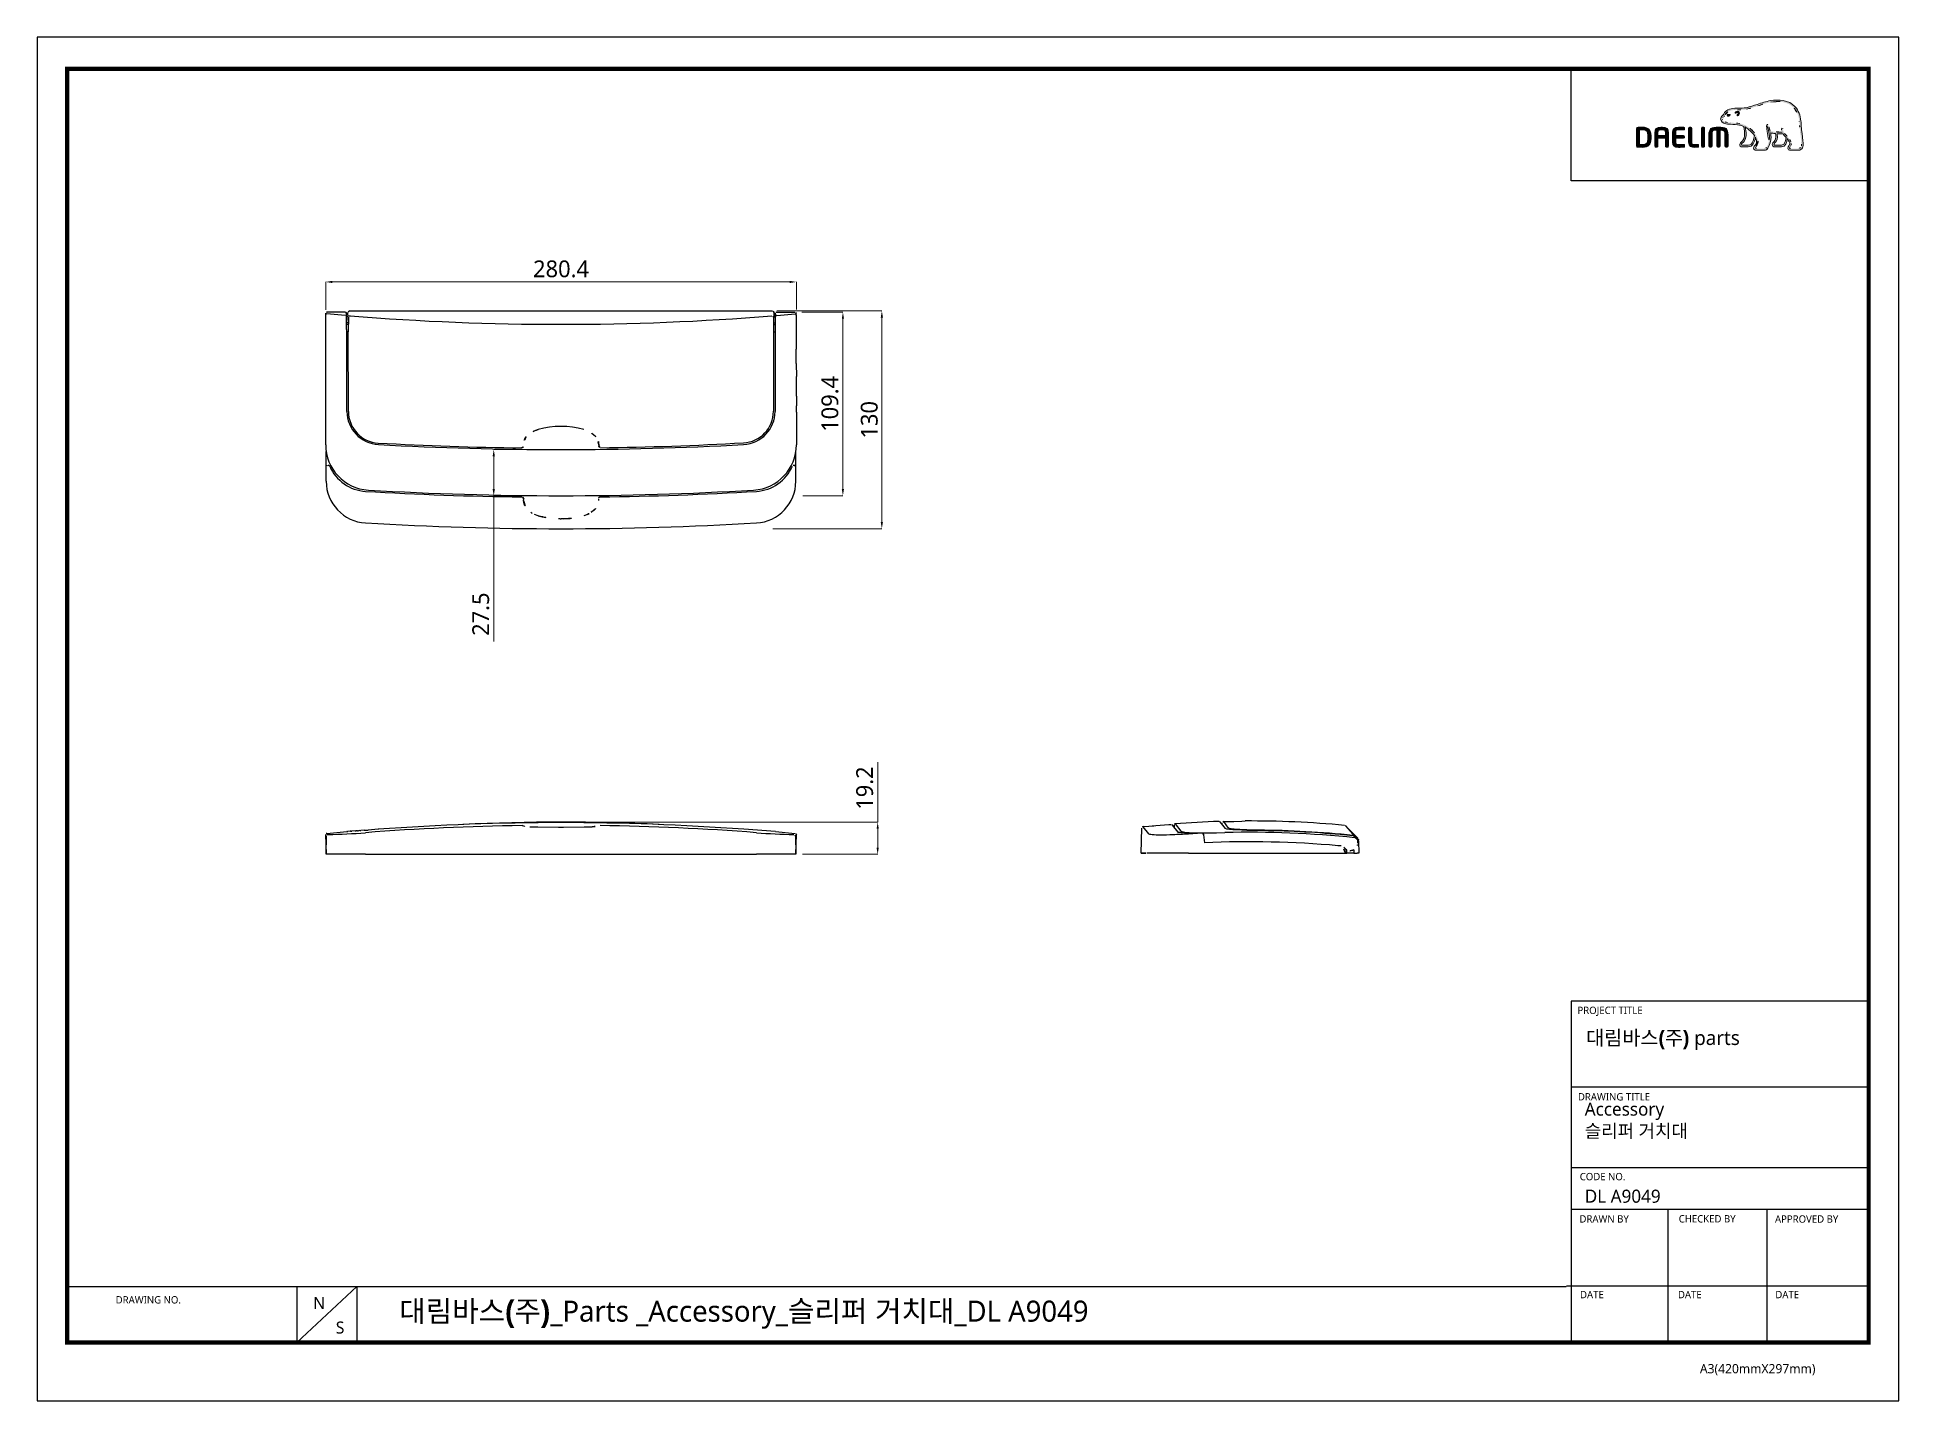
# Model space of a CAD drawing. Extents: x 16296660632 to 16296673681, y -37409619871 to -37409617503.
# Drawn here: x 16296672572 to 16296673681, y -37409618315 to -37409617503 of the extents above; entities outside this region: 1.
import ezdxf

# ---------------------------------------------------------------- set-up
doc = ezdxf.new("R2010")
doc.units = 0
doc.header["$LTSCALE"] = 10
doc.header["$MEASUREMENT"] = 0
doc.header["$PDMODE"] = 3
doc.header["$PDSIZE"] = -10
doc.layers.get('0').update_dxf_attribs({"linetype": 'CONTINUOUS'})
doc.layers.get('DEFPOINTS').update_dxf_attribs({"linetype": 'CONTINUOUS'})
for name, color, linetype in [('BODY', 7, 'CONTINUOUS'), ('MAKE2D VISIBLE LINES', 7, 'CONTINUOUS'), ('MAKE2D VISIBLE LINES - TANGENT', 7, 'CONTINUOUS')]:
    doc.layers.add(name, color=color, linetype=linetype)
doc.layers.add('레이어 1', color=7, linetype='CONTINUOUS', lineweight=0)
doc.styles.add('Daelim Dimension', font='')
doc.styles.get('Daelim Dimension').set_extended_font_data('NanumGothic')
doc.dimstyles.new('DEFAULT', dxfattribs={"dimscale": 2, "dimtxt": 2, "dimasz": 2, "dimexe": 0, "dimexo": 2, "dimgap": 1, "dimtad": 1, "dimdec": 1, "dimzin": 9, "dimdsep": 46, "dimtxsty": 'Daelim Dimension', "dimcen": 0.5, "dimclrd": 252, "dimclre": 252, "dimclrt": 3, "dimadec": 1, "dimazin": 0, "dimtfac": 1, "dimtdec": 1, "dimtix": 1, "dimtmove": 0, "dimatfit": 3, "dimfxl": 1, "dimtolj": 1, "dimtzin": 1, "dimlwd": 9, "dimlwe": 9, "dimarcsym": 0})

msp = doc.modelspace()

# ---------------------------------------------------------------- texts
at = {"color": 5, "ltscale": 40, "style": 'Daelim Dimension'}
for s, height, p in [('PROJECT TITLE', 4.37636208, (16296673489.32753, -37409618084.819481)), ('DRAWING TITLE', 4.37636208, (16296673489.60812, -37409618136.326927)), ('CODE NO.', 4.3763621, (16296673490.705589, -37409618183.892593)), ('DRAWN BY', 4.3763621, (16296673490.53397, -37409618209.119003)), ('CHECKED BY', 4.3763621, (16296673549.663441, -37409618209.041382)), ('APPROVED BY', 4.37636208, (16296673607.009701, -37409618209.182747)), ('DATE', 4.3763621, (16296673490.875799, -37409618254.224777)), ('DATE', 4.3763621, (16296673549.198071, -37409618254.224777)), ('DATE', 4.3763621, (16296673607.210939, -37409618254.224777)), ('DRAWING NO.', 4.37636208, (16296672618.510811, -37409618257.325768)), ('A3(420mmX297mm)', 5.5234444, (16296673562.28159, -37409618298.931183))]:
    msp.add_text(s, height=height, dxfattribs=at).set_placement(p)
at = {"attachment_point": 1, "style": 'Daelim Dimension'}
for s, insert, char_height, width in [('{\\fPretendard Variable SemiBold|b0|i0|c129|p2;\\C7;대림바스(주)} parts', (16296673494.533001, -37409618094.703056), 8.57892807, 137.88278637), (' Accessory\\P 슬리퍼 거치대', (16296673491.01425, -37409618137.581429), 7.8130241, 135.11622391), ('DL A9049', (16296673493.699169, -37409618189.471817), 7.8130241, 131.48520688), ('N', (16296672736.20356, -37409618253.481003), 7.161809, 9.99508089), ('S', (16296672749.64225, -37409618268.07859), 7.161809, 9.99508089)]:
    msp.add_mtext(s, dxfattribs=dict(at, insert=insert, char_height=char_height, width=width))
at = {"color": 2, "insert": (16296672787.444019, -37409618255.600937), "char_height": 12.55664592, "width": 661.40728909, "attachment_point": 1, "style": 'Daelim Dimension'}
msp.add_mtext('{\\fPretendard Variable SemiBold|b0|i0|c129|p2;대림바스(주)}_Parts _Accessory_{\\fGulim|b0|i0|c129|p50;슬리퍼 거치대}_DL A9049', dxfattribs=at)

# ---------------------------------------------------------------- blocks, each defined once
blk = doc.blocks.new('*D1')
at = {"layer": 'BODY', "color": 5, "lineweight": 9, "ltscale": 0.7, "transparency": 16777216}
for p, q in [((16296673012.33147, -37409617665.804657), (16296673074.94034, -37409617665.804657)), ((16296673074.94034, -37409617669.804657), (16296673074.94034, -37409617791.604668)), ((16296673010.08338, -37409617795.604668), (16296673074.94034, -37409617795.604668))]:
    blk.add_line(p, q, dxfattribs=at)
at = {"layer": 'BODY', "color": 5, "ltscale": 0.7, "transparency": 16777216}
for points in [[(16296673074.27367, -37409617669.804657), (16296673075.607, -37409617669.804657), (16296673074.94034, -37409617665.804657)], [(16296673074.27367, -37409617791.604668), (16296673075.607, -37409617791.604668), (16296673074.94034, -37409617795.604668)]]:
    blk.add_solid(points, dxfattribs=at)
at = {"layer": 'DEFPOINTS', "color": 0, "ltscale": 0.7, "transparency": 16777216}
for p in [(16296673008.33147, -37409617665.804657), (16296673006.08338, -37409617795.604668), (16296673074.94034, -37409617795.604668)]:
    blk.add_point(p, dxfattribs=at)
at = {"layer": 'BODY', "color": 7, "ltscale": 0.7, "transparency": 16777216, "insert": (16296673067.4897, -37409617730.704674), "char_height": 10, "attachment_point": 5, "rotation": 90, "style": 'Daelim Dimension'}
blk.add_mtext('\\A1;130', dxfattribs=at)
blk = doc.blocks.new('*D2')
at = {"layer": 'BODY', "color": 5, "lineweight": 9, "ltscale": 0.7, "transparency": 16777216}
for p, q in [((16296673027.19486, -37409617666.498734), (16296673051.739929, -37409617666.498734)), ((16296673051.739929, -37409617670.498734), (16296673051.739929, -37409617771.935341)), ((16296673027.77038, -37409617775.935341), (16296673051.739929, -37409617775.935341))]:
    blk.add_line(p, q, dxfattribs=at)
at = {"layer": 'BODY', "color": 5, "ltscale": 0.7, "transparency": 16777216}
for points in [[(16296673051.073271, -37409617670.498734), (16296673052.406601, -37409617670.498734), (16296673051.739929, -37409617666.498734)], [(16296673051.073271, -37409617771.935341), (16296673052.406601, -37409617771.935341), (16296673051.739929, -37409617775.935341)]]:
    blk.add_solid(points, dxfattribs=at)
at = {"layer": 'DEFPOINTS', "color": 0, "ltscale": 0.7, "transparency": 16777216}
for p in [(16296673023.19486, -37409617666.498734), (16296673023.77038, -37409617775.935341), (16296673051.739929, -37409617775.935341)]:
    blk.add_point(p, dxfattribs=at)
at = {"layer": 'BODY', "color": 7, "ltscale": 0.7, "transparency": 16777216, "insert": (16296673044.03894, -37409617721.217033), "char_height": 10, "attachment_point": 5, "rotation": 90, "style": 'Daelim Dimension'}
blk.add_mtext('\\A1;109.4', dxfattribs=at)
blk = doc.blocks.new('*D0')
at = {"layer": 'BODY', "color": 5, "lineweight": 9, "ltscale": 0.7, "transparency": 16777216}
for p, q in [((16296672743.60964, -37409617665.233414), (16296672743.60964, -37409617648.548927)), ((16296673020.008301, -37409617648.548927), (16296672747.60964, -37409617648.548927)), ((16296673024.008301, -37409617665.018333), (16296673024.008301, -37409617648.548927))]:
    blk.add_line(p, q, dxfattribs=at)
at = {"layer": 'BODY', "color": 5, "ltscale": 0.7, "transparency": 16777216}
for points in [[(16296672747.60964, -37409617647.882263), (16296672747.60964, -37409617649.215591), (16296672743.60964, -37409617648.548927)], [(16296673020.008301, -37409617647.882263), (16296673020.008301, -37409617649.215591), (16296673024.008301, -37409617648.548927)]]:
    blk.add_solid(points, dxfattribs=at)
at = {"layer": 'DEFPOINTS', "color": 0, "ltscale": 0.7, "transparency": 16777216}
for p in [(16296672743.60964, -37409617648.548927), (16296672743.60964, -37409617669.233414), (16296673024.008301, -37409617669.018333)]:
    blk.add_point(p, dxfattribs=at)
at = {"layer": 'BODY', "color": 7, "ltscale": 0.7, "transparency": 16777216, "insert": (16296672883.808969, -37409617640.847923), "char_height": 10, "attachment_point": 5, "style": 'Daelim Dimension'}
blk.add_mtext('\\A1;280.4', dxfattribs=at)
blk = doc.blocks.new('*D3')
at = {"layer": 'BODY', "color": 5, "lineweight": 9, "ltscale": 0.7, "transparency": 16777216}
for p, q in [((16296672879.81868, -37409617748.47816), (16296672843.73278, -37409617748.47816)), ((16296672843.73278, -37409617752.47816), (16296672843.73278, -37409617771.93534)), ((16296672879.81967, -37409617775.93534), (16296672843.73278, -37409617775.93534)), ((16296672843.73278, -37409617775.93534), (16296672843.73278, -37409617862.75305))]:
    blk.add_line(p, q, dxfattribs=at)
at = {"layer": 'BODY', "color": 5, "ltscale": 0.7, "transparency": 16777216}
for points in [[(16296672843.06612, -37409617752.47816), (16296672844.39945, -37409617752.47816), (16296672843.73278, -37409617748.47816)], [(16296672843.06612, -37409617771.93534), (16296672844.39945, -37409617771.93534), (16296672843.73278, -37409617775.93534)]]:
    blk.add_solid(points, dxfattribs=at)
at = {"layer": 'DEFPOINTS', "color": 0, "ltscale": 0.7, "transparency": 16777216}
for p in [(16296672883.81868, -37409617748.47816), (16296672843.73278, -37409617775.93534), (16296672883.81967, -37409617775.93534)]:
    blk.add_point(p, dxfattribs=at)
at = {"layer": 'BODY', "color": 7, "ltscale": 0.7, "transparency": 16777216, "insert": (16296672836.03179, -37409617846.54704), "char_height": 10, "attachment_point": 5, "rotation": 90, "style": 'Daelim Dimension'}
blk.add_mtext('\\A1;27.5', dxfattribs=at)
blk = doc.blocks.new('*D4')
at = {"layer": 'BODY', "color": 5, "lineweight": 9, "ltscale": 0.7, "transparency": 16777216}
for p, q in [((16296673072.45427, -37409617970.45908), (16296673072.45427, -37409617934.68982)), ((16296672887.80096, -37409617970.45908), (16296673072.45427, -37409617970.45908)), ((16296673072.45427, -37409617985.65388), (16296673072.45427, -37409617974.45908)), ((16296673027.70096, -37409617989.65388), (16296673072.45427, -37409617989.65388))]:
    blk.add_line(p, q, dxfattribs=at)
at = {"layer": 'BODY', "color": 5, "ltscale": 0.7, "transparency": 16777216}
for points in [[(16296673071.7876, -37409617974.45908), (16296673073.12093, -37409617974.45908), (16296673072.45427, -37409617970.45908)], [(16296673071.7876, -37409617985.65388), (16296673073.12093, -37409617985.65388), (16296673072.45427, -37409617989.65388)]]:
    blk.add_solid(points, dxfattribs=at)
at = {"layer": 'DEFPOINTS', "color": 0, "ltscale": 0.7, "transparency": 16777216}
for p in [(16296672883.80096, -37409617970.45908), (16296673023.70096, -37409617989.65388), (16296673072.45427, -37409617989.65388)]:
    blk.add_point(p, dxfattribs=at)
at = {"layer": 'BODY', "color": 7, "ltscale": 0.7, "transparency": 16777216, "insert": (16296673064.75327, -37409617950.17336), "char_height": 10, "attachment_point": 5, "rotation": 90, "style": 'Daelim Dimension'}
blk.add_mtext('\\A1;19.2', dxfattribs=at)

# ---------------------------------------------------------------- dimensions: what is measured, and where the dimension line sits
at = {"layer": 'BODY', "ltscale": 0.7}
dim = msp.add_linear_dim(base=(16296672743.60964, -37409617648.548927), p1=(16296673024.008301, -37409617669.018333), p2=(16296672743.60964, -37409617669.233414), dimstyle='DEFAULT', override={"dimtxt": 5, "dimclrd": 5, "dimclre": 5, "dimclrt": 7}, dxfattribs=at)
dim.commit()
dim.dimension.update_dxf_attribs({"geometry": '*D0', "text_midpoint": (16296672883.808969, -37409617640.847923)})
for base, p1, p2, override, picture, middle in [((16296673074.94034, -37409617795.604668), (16296673008.33147, -37409617665.804657), (16296673006.08338, -37409617795.604668), {"dimtxt": 5, "dimdec": 0, "dimclrd": 5, "dimclre": 5, "dimclrt": 7}, '*D1', (16296673067.4897, -37409617730.704674)), ((16296673051.739929, -37409617775.935341), (16296673023.19486, -37409617666.498734), (16296673023.77038, -37409617775.935341), {"dimtxt": 5, "dimclrd": 5, "dimclre": 5, "dimclrt": 7}, '*D2', (16296673044.03894, -37409617721.217033))]:
    dim = msp.add_linear_dim(base=base, p1=p1, p2=p2, angle=90, dimstyle='DEFAULT', override=override, dxfattribs=at)
    dim.commit()
    dim.dimension.update_dxf_attribs({"geometry": picture, "text_midpoint": middle})
for base, p1, p2, picture, middle in [((16296672843.73278, -37409617775.935341), (16296672883.81868, -37409617748.478157), (16296672883.81967, -37409617775.935341), '*D3', (16296672843.73279, -37409617846.547043)), ((16296673072.454269, -37409617989.653877), (16296672883.800961, -37409617970.459084), (16296673023.70096, -37409617989.653877), '*D4', (16296673072.454269, -37409617950.173363))]:
    dim = msp.add_linear_dim(base=base, p1=p1, p2=p2, angle=90, dimstyle='DEFAULT', override={"dimtxt": 5, "dimclrd": 5, "dimclre": 5, "dimclrt": 7}, dxfattribs=at)
    dim.commit()
    dim.dimension.update_dxf_attribs({"geometry": picture, "text_midpoint": middle, "dimtype": 160})

# ---------------------------------------------------------------- hatches: boundary and pattern name
at = {"ltscale": 0.5}
h = msp.add_hatch(color=5, dxfattribs=at)
h.set_gradient(color1=(0, 0, 255), one_color=1, tint=1)
edge = h.paths.add_edge_path(flags=16)
edge.add_spline(control_points=[(16296660653.825001, -37409619854.891739), (16296660653.825001, -37409619862.145737), (16296660650.51771, -37409619865.679031), (16296660643.69503, -37409619865.679031), (16296660643.69503, -37409619865.679031), (16296660639.022791, -37409619865.590843), (16296660637.81632, -37409619865.563271), (16296660637.81632, -37409619865.563271), (16296660637.81632, -37409619837.724129), (16296660637.81632, -37409619837.724129), (16296660640.23064, -37409619837.478844), (16296660643.66058, -37409619837.438873), (16296660643.70261, -37409619837.438873), (16296660650.705811, -37409619837.438873), (16296660653.825001, -37409619840.775108), (16296660653.825001, -37409619848.194473), (16296660653.825001, -37409619848.194473), (16296660653.825001, -37409619854.891739), (16296660653.825001, -37409619854.891739)], knot_values=[0, 0, 0, 0, 1, 1, 1, 2, 2, 2, 3, 3, 3, 4, 4, 4, 5, 5, 5, 6, 6, 6, 6], degree=3, periodic=0)
edge = h.paths.add_edge_path()
edge.add_spline(control_points=[(16296660643.69503, -37409619832.221619), (16296660639.904051, -37409619832.221619), (16296660634.994089, -37409619832.448303), (16296660633.39006, -37409619832.69635), (16296660632.37995, -37409619832.870667), (16296660631.737789, -37409619833.622391), (16296660631.737789, -37409619834.616653), (16296660631.737789, -37409619834.616653), (16296660631.737789, -37409619868.454399), (16296660631.737789, -37409619868.454399), (16296660631.737789, -37409619869.523758), (16296660632.38271, -37409619870.233437), (16296660633.440359, -37409619870.430496), (16296660634.95689, -37409619870.662018), (16296660639.85375, -37409619870.896294), (16296660643.69503, -37409619870.896294), (16296660654.267349, -37409619870.896294), (16296660659.84634, -37409619865.351059), (16296660659.84634, -37409619854.891739), (16296660659.84634, -37409619854.891739), (16296660659.84634, -37409619848.194473), (16296660659.84634, -37409619848.194473), (16296660659.84634, -37409619837.750313), (16296660654.267349, -37409619832.221619), (16296660643.69503, -37409619832.221619)], knot_values=[0, 0, 0, 0, 1, 1, 1, 2, 2, 2, 3, 3, 3, 4, 4, 4, 5, 5, 5, 6, 6, 6, 7, 7, 7, 8, 8, 8, 8], degree=3, periodic=0)
at = {"layer": '레이어 1'}
h = msp.add_hatch(color=5, dxfattribs=at)
h.dxf.hatch_style = 1
edge = h.paths.add_edge_path(flags=16)
edge.add_spline(control_points=[(16296673622.195681, -37409617568.530113), (16296673621.712589, -37409617569.06488), (16296673621.105499, -37409617569.069679), (16296673621.079229, -37409617569.069679), (16296673621.079229, -37409617569.069679), (16296673616.216101, -37409617569.069679), (16296673616.216101, -37409617569.069679), (16296673616.03742, -37409617569.069679), (16296673615.90089, -37409617569.024872), (16296673615.812481, -37409617568.937599), (16296673615.738689, -37409617568.865311), (16296673615.702829, -37409617568.755363), (16296673615.702829, -37409617568.619133), (16296673615.702829, -37409617568.344879), (16296673615.903021, -37409617568.092743), (16296673616.115709, -37409617567.82505), (16296673616.312889, -37409617567.571716), (16296673616.500219, -37409617567.331512), (16296673616.60507, -37409617567.036346), (16296673616.871269, -37409617566.319939), (16296673616.844061, -37409617565.555702), (16296673616.526199, -37409617564.882317), (16296673615.951969, -37409617563.663986), (16296673615.09997, -37409617562.706779), (16296673614.27421, -37409617561.78183), (16296673614.27421, -37409617561.78183), (16296673613.99456, -37409617561.474716), (16296673613.99456, -37409617561.471733), (16296673612.921129, -37409617560.275543), (16296673611.811831, -37409617559.038063), (16296673611.724319, -37409617557.360283), (16296673611.7043, -37409617557.028053), (16296673611.550739, -37409617556.827301), (16296673611.33713, -37409617556.836258), (16296673611.33713, -37409617556.836258), (16296673611.02252, -37409617556.987396), (16296673611.015671, -37409617556.987396), (16296673610.930519, -37409617557.081238), (16296673610.88302, -37409617557.221031), (16296673610.88302, -37409617557.381798), (16296673610.88302, -37409617557.381798), (16296673610.88571, -37409617557.43853), (16296673610.88571, -37409617557.439148), (16296673610.92873, -37409617558.045609), (16296673611.07333, -37409617558.640732), (16296673611.32757, -37409617559.25853), (16296673611.32757, -37409617559.25853), (16296673611.352381, -37409617559.320702), (16296673611.352381, -37409617559.320702), (16296673611.352381, -37409617559.320702), (16296673611.286619, -37409617559.323067), (16296673611.286619, -37409617559.323067), (16296673608.164631, -37409617559.446777), (16296673605.10391, -37409617558.85762), (16296673604.20376, -37409617558.640732), (16296673603.648649, -37409617556.407227), (16296673602.748249, -37409617554.926613), (16296673602.709391, -37409617554.863869), (16296673602.639481, -37409617554.747963), (16296673602.52774, -37409617554.658913), (16296673602.420191, -37409617554.627853), (16296673602.420191, -37409617554.627853), (16296673602.15727, -37409617554.667282), (16296673602.125019, -37409617554.671463), (16296673602.102921, -37409617554.70433), (16296673602.05691, -37409617554.766457), (16296673601.95533, -37409617554.902718), (16296673601.95533, -37409617554.902718), (16296673601.942801, -37409617555.012047), (16296673601.942801, -37409617555.012047), (16296673601.942801, -37409617555.012047), (16296673602.02582, -37409617555.306023), (16296673602.02582, -37409617555.306023), (16296673602.09395, -37409617555.423729), (16296673603.69705, -37409617558.23204), (16296673603.69705, -37409617561.951553), (16296673603.69705, -37409617564.245979), (16296673603.09417, -37409617566.410728), (16296673601.90514, -37409617568.384933), (16296673601.621019, -37409617568.858727), (16296673601.246679, -37409617569.069679), (16296673600.689831, -37409617569.069679), (16296673600.689831, -37409617569.069679), (16296673595.89596, -37409617569.069679), (16296673595.89596, -37409617569.069679), (16296673595.737049, -37409617569.069679), (16296673595.40543, -37409617568.957916), (16296673595.40543, -37409617568.611366), (16296673595.40543, -37409617568.420158), (16296673595.58259, -37409617568.106468), (16296673595.877781, -37409617567.776047), (16296673597.875521, -37409617565.551537), (16296673596.72296, -37409617562.077003), (16296673594.807039, -37409617559.787949), (16296673592.956511, -37409617557.580147), (16296673589.93642, -37409617554.80172), (16296673586.05858, -37409617554.111603), (16296673584.684311, -37409617553.871422), (16296673582.426041, -37409617553.737579), (16296673580.60211, -37409617553.629387), (16296673580.60211, -37409617553.629387), (16296673578.758511, -37409617553.520073), (16296673578.758511, -37409617553.520073), (16296673577.812349, -37409617553.447769), (16296673576.248671, -37409617552.865807), (16296673575.772751, -37409617551.964729), (16296673575.57169, -37409617551.591293), (16296673575.594391, -37409617551.212486), (16296673575.846531, -37409617550.776901), (16296673576.00518, -37409617550.514023), (16296673576.222969, -37409617550.288147), (16296673576.496929, -37409617550.013283), (16296673576.79985, -37409617549.706757), (16296673577.111469, -37409617549.389503), (16296673577.35408, -37409617548.97123), (16296673577.35408, -37409617548.97123), (16296673577.42367, -37409617548.840393), (16296673577.42367, -37409617548.840393), (16296673578.34951, -37409617547.069351), (16296673580.25675, -37409617546.134239), (16296673583.094629, -37409617546.058983), (16296673583.094629, -37409617546.058983), (16296673584.69508, -37409617546.041054), (16296673584.69508, -37409617546.041054), (16296673586.452339, -37409617546.032089), (16296673588.446251, -37409617546.021927), (16296673590.084591, -37409617545.66938), (16296673592.385599, -37409617545.174652), (16296673594.694071, -37409617544.385933), (16296673596.7313, -37409617543.69165), (16296673596.7313, -37409617543.69165), (16296673596.796431, -37409617543.670143), (16296673596.796431, -37409617543.670143), (16296673599.31613, -37409617542.808533), (16296673601.921869, -37409617541.917603), (16296673604.58555, -37409617541.483833), (16296673608.848499, -37409617540.778183), (16296673614.702591, -37409617540.801468), (16296673618.385651, -37409617544.936249), (16296673620.08798, -37409617546.850639), (16296673621.136589, -37409617549.483276), (16296673621.49749, -37409617552.763023), (16296673621.49749, -37409617552.763023), (16296673621.483761, -37409617552.752281), (16296673621.47118, -37409617552.740929), (16296673621.50045, -37409617552.806023), (16296673621.52796, -37409617553.174133), (16296673621.679729, -37409617555.26062), (16296673621.723339, -37409617556.263832), (16296673621.769369, -37409617557.301102), (16296673622.03166, -37409617559.225693), (16296673622.03166, -37409617559.225693), (16296673622.774969, -37409617565.662064), (16296673622.774969, -37409617565.662064), (16296673622.774969, -37409617565.662064), (16296673622.81918, -37409617566.444206), (16296673622.81918, -37409617566.444206), (16296673622.81918, -37409617567.367973), (16296673622.61005, -37409617568.070053), (16296673622.195681, -37409617568.530113)], knot_values=[0, 0, 0, 0, 1, 1, 1, 2, 2, 2, 3, 3, 3, 4, 4, 4, 5, 5, 5, 6, 6, 6, 7, 7, 7, 8, 8, 8, 9, 9, 9, 10, 10, 10, 11, 11, 11, 12, 12, 12, 13, 13, 13, 14, 14, 14, 15, 15, 15, 16, 16, 16, 17, 17, 17, 18, 18, 18, 19, 19, 19, 20, 20, 20, 21, 21, 21, 22, 22, 22, 23, 23, 23, 24, 24, 24, 25, 25, 25, 26, 26, 26, 27, 27, 27, 28, 28, 28, 29, 29, 29, 30, 30, 30, 31, 31, 31, 32, 32, 32, 33, 33, 33, 34, 34, 34, 35, 35, 35, 36, 36, 36, 37, 37, 37, 38, 38, 38, 39, 39, 39, 40, 40, 40, 41, 41, 41, 42, 42, 42, 43, 43, 43, 44, 44, 44, 45, 45, 45, 46, 46, 46, 47, 47, 47, 48, 48, 48, 49, 49, 49, 50, 50, 50, 51, 51, 51, 52, 52, 52, 53, 53, 53, 53], degree=3, periodic=0)
edge = h.paths.add_edge_path(flags=16)
edge.add_spline(control_points=[(16296673610.953529, -37409617567.139107), (16296673610.953529, -37409617567.139107), (16296673606.986361, -37409617567.139107), (16296673606.986361, -37409617567.139107), (16296673606.69298, -37409617567.139107), (16296673606.461149, -37409617566.904877), (16296673606.461149, -37409617566.606117), (16296673606.461149, -37409617566.397598), (16296673606.642191, -37409617566.132294), (16296673606.8134, -37409617565.95005), (16296673607.62034, -37409617565.177483), (16296673608.44578, -37409617564.113922), (16296673608.44578, -37409617562.094917), (16296673608.44578, -37409617562.094917), (16296673608.39469, -37409617561.177742), (16296673608.39469, -37409617561.174179), (16296673608.39469, -37409617561.174179), (16296673608.24888, -37409617560.282066), (16296673608.24888, -37409617560.282066), (16296673608.24888, -37409617560.282066), (16296673608.238729, -37409617560.225899), (16296673608.238729, -37409617560.225899), (16296673608.238729, -37409617560.225899), (16296673608.297279, -37409617560.230087), (16296673608.297279, -37409617560.230087), (16296673609.03702, -37409617560.283257), (16296673610.476419, -37409617560.363358), (16296673611.850691, -37409617560.29821), (16296673612.199631, -37409617560.853287), (16296673612.76189, -37409617561.567329), (16296673613.58287, -37409617562.518562), (16296673613.54521, -37409617562.991814), (16296673613.153259, -37409617567.139107), (16296673610.953529, -37409617567.139107)], knot_values=[0, 0, 0, 0, 1, 1, 1, 2, 2, 2, 3, 3, 3, 4, 4, 4, 5, 5, 5, 6, 6, 6, 7, 7, 7, 8, 8, 8, 9, 9, 9, 10, 10, 10, 11, 11, 11, 11], degree=3, periodic=0)
edge = h.paths.add_edge_path(flags=16)
edge.add_spline(control_points=[(16296673591.047171, -37409617567.139107), (16296673591.047171, -37409617567.139107), (16296673587.564911, -37409617567.139107), (16296673587.564911, -37409617567.139107), (16296673587.303801, -37409617567.139107), (16296673587.022949, -37409617566.924004), (16296673587.022949, -37409617566.606117), (16296673587.022949, -37409617566.413147), (16296673587.18487, -37409617566.174133), (16296673587.480061, -37409617565.936897), (16296673588.36137, -37409617565.23484), (16296673589.696819, -37409617564.172447), (16296673589.841419, -37409617561.239273), (16296673589.841419, -37409617561.239273), (16296673589.86141, -37409617560.439217), (16296673589.86141, -37409617560.439217), (16296673589.86141, -37409617559.191628), (16296673589.575529, -37409617557.685333), (16296673589.304279, -37409617556.339127), (16296673589.304279, -37409617556.339127), (16296673589.260019, -37409617556.201714), (16296673589.260019, -37409617556.201714), (16296673589.260019, -37409617556.201714), (16296673589.37417, -37409617556.290733), (16296673589.37417, -37409617556.290733), (16296673589.893379, -37409617556.61039), (16296673592.737551, -37409617558.537956), (16296673594.755951, -37409617561.385696), (16296673594.588631, -37409617562.733673), (16296673593.8286, -37409617567.139107), (16296673591.047171, -37409617567.139107)], knot_values=[0, 0, 0, 0, 1, 1, 1, 2, 2, 2, 3, 3, 3, 4, 4, 4, 5, 5, 5, 6, 6, 6, 7, 7, 7, 8, 8, 8, 9, 9, 9, 10, 10, 10, 10], degree=3, periodic=0)
edge = h.paths.add_edge_path()
edge.add_spline(control_points=[(16296673623.757879, -37409617565.564667), (16296673623.756651, -37409617565.555702), (16296673623.01815, -37409617559.09185), (16296673623.01815, -37409617559.09185), (16296673622.74477, -37409617557.160103), (16296673622.70533, -37409617556.12999), (16296673622.6698, -37409617555.217003), (16296673622.6698, -37409617555.217003), (16296673622.48698, -37409617552.665031), (16296673622.48698, -37409617552.663223), (16296673622.098, -37409617549.170212), (16296673620.96752, -37409617546.348747), (16296673619.12537, -37409617544.285553), (16296673615.14596, -37409617539.814362), (16296673608.933941, -37409617539.767159), (16296673604.421551, -37409617540.511078), (16296673601.65419, -37409617540.968781), (16296673599.00901, -37409617541.871643), (16296673596.451651, -37409617542.746384), (16296673596.451651, -37409617542.746384), (16296673596.369209, -37409617542.775627), (16296673596.369209, -37409617542.775627), (16296673594.369961, -37409617543.457382), (16296673592.101179, -37409617544.233582), (16296673589.87488, -37409617544.70797), (16296673588.345249, -37409617545.034821), (16296673586.42964, -37409617545.049767), (16296673584.737471, -37409617545.058723), (16296673584.737471, -37409617545.058723), (16296673583.06267, -37409617545.079033), (16296673583.06267, -37409617545.079033), (16296673579.844481, -37409617545.158524), (16296673577.6525, -37409617546.272888), (16296673576.54533, -37409617548.389847), (16296673576.54533, -37409617548.389847), (16296673576.49544, -37409617548.481262), (16296673576.49544, -37409617548.481262), (16296673576.3123, -37409617548.802139), (16296673576.04073, -37409617549.074608), (16296673575.797541, -37409617549.318398), (16296673575.52956, -37409617549.588463), (16296673575.22752, -37409617549.891388), (16296673574.99688, -37409617550.283348), (16296673574.765329, -37409617550.675926), (16296673574.64854, -37409617551.07386), (16296673574.64854, -37409617551.464622), (16296673574.64854, -37409617551.793251), (16296673574.73097, -37409617552.115913), (16296673574.896521, -37409617552.424232), (16296673575.58065, -37409617553.716057), (16296673577.53212, -37409617554.413322), (16296673578.69665, -37409617554.496391), (16296673578.69665, -37409617554.496391), (16296673580.4109, -37409617554.603951), (16296673580.45183, -37409617554.607536), (16296673582.1658, -37409617554.70433), (16296673584.513109, -37409617554.839958), (16296673585.883511, -37409617555.081947), (16296673586.68479, -37409617555.223557), (16296673587.595381, -37409617555.510948), (16296673588.43428, -37409617555.905937), (16296673588.49403, -37409617556.123421), (16296673588.9296, -37409617558.059959), (16296673588.9296, -37409617560.440422), (16296673588.9296, -37409617560.440422), (16296673588.911091, -37409617561.195686), (16296673588.911091, -37409617561.195686), (16296673588.784719, -37409617563.705803), (16296673587.69038, -37409617564.582947), (16296673586.888531, -37409617565.224678), (16296673586.807249, -37409617565.288628), (16296673586.09264, -37409617565.88195), (16296673586.041241, -37409617566.59597), (16296673586.00481, -37409617566.999893), (16296673586.120411, -37409617567.367973), (16296673586.3657, -37409617567.632637), (16296673586.63158, -37409617567.919449), (16296673587.03581, -37409617568.064636), (16296673587.564911, -37409617568.064636), (16296673587.564911, -37409617568.064636), (16296673591.047171, -37409617568.064636), (16296673591.047171, -37409617568.064636), (16296673593.653549, -37409617568.064636), (16296673594.942961, -37409617565.258163), (16296673595.335199, -37409617562.629097), (16296673595.335199, -37409617562.629097), (16296673595.34329, -37409617562.259239), (16296673595.34329, -37409617562.259239), (16296673595.34329, -37409617562.259239), (16296673595.450859, -37409617562.444473), (16296673595.450859, -37409617562.444473), (16296673595.78512, -37409617563.188347), (16296673595.986219, -37409617564.077469), (16296673595.986219, -37409617564.747253), (16296673595.986219, -37409617565.687157), (16296673595.695221, -37409617566.508141), (16296673595.142509, -37409617567.11998), (16296673595.003, -37409617567.258018), (16296673594.306009, -37409617567.9804), (16296673594.306009, -37409617568.701591), (16296673594.306009, -37409617568.701591), (16296673594.312281, -37409617568.820503), (16296673594.312281, -37409617568.820503), (16296673594.411169, -37409617569.672569), (16296673595.100679, -37409617570.053162), (16296673595.74123, -37409617570.053162), (16296673595.74123, -37409617570.053162), (16296673600.689831, -37409617570.053162), (16296673600.689831, -37409617570.053162), (16296673601.58308, -37409617570.053162), (16296673602.294991, -37409617569.651009), (16296673602.75239, -37409617568.89222), (16296673604.011681, -37409617566.801514), (16296673604.649799, -37409617564.530983), (16296673604.649799, -37409617562.145699), (16296673604.649799, -37409617561.401199), (16296673604.579599, -37409617560.606529), (16296673604.442169, -37409617559.78196), (16296673604.442169, -37409617559.78196), (16296673604.43022, -37409617559.71624), (16296673604.43022, -37409617559.71624), (16296673604.43022, -37409617559.71624), (16296673604.495939, -37409617559.730003), (16296673604.495939, -37409617559.730003), (16296673605.091339, -37409617559.845299), (16296673606.04917, -37409617560.011414), (16296673607.232821, -37409617560.139259), (16296673607.232821, -37409617560.139259), (16296673607.26721, -37409617560.143463), (16296673607.26721, -37409617560.143463), (16296673607.26721, -37409617560.143463), (16296673607.426451, -37409617561.050499), (16296673607.426451, -37409617561.050499), (16296673607.426451, -37409617561.050499), (16296673607.46137, -37409617561.265572), (16296673607.46137, -37409617561.269173), (16296673607.46137, -37409617561.269173), (16296673607.508591, -37409617562.071648), (16296673607.508591, -37409617562.071648), (16296673607.508591, -37409617563.997421), (16296673606.63381, -37409617564.835121), (16296673606.163589, -37409617565.284431), (16296673606.157, -37409617565.290413), (16296673605.50095, -37409617565.957222), (16296673605.42985, -37409617566.548759), (16296673605.42985, -37409617566.548759), (16296673605.407141, -37409617566.730423), (16296673605.407141, -37409617566.730423), (16296673605.407141, -37409617566.916237), (16296673605.454929, -37409617567.280724), (16296673605.77997, -37409617567.616531), (16296673606.066191, -37409617567.914703), (16296673606.509251, -37409617568.064636), (16296673607.098391, -37409617568.064636), (16296673607.098391, -37409617568.064636), (16296673610.953529, -37409617568.064636), (16296673610.953529, -37409617568.064636), (16296673613.29487, -37409617568.064636), (16296673613.99963, -37409617565.087852), (16296673614.283751, -37409617563.419601), (16296673614.283751, -37409617563.419601), (16296673614.296921, -37409617563.24752), (16296673614.296921, -37409617563.24752), (16296673614.296921, -37409617563.24752), (16296673614.389509, -37409617563.373596), (16296673614.389509, -37409617563.373596), (16296673614.92938, -37409617564.063133), (16296673615.402889, -37409617564.82972), (16296673615.630819, -37409617565.306557), (16296673615.75062, -37409617565.554497), (16296673615.815161, -37409617565.829971), (16296673615.815161, -37409617566.106033), (16296673615.815161, -37409617566.106033), (16296673615.72793, -37409617566.664101), (16296673615.72793, -37409617566.664101), (16296673615.637711, -37409617566.967033), (16296673615.430969, -37409617567.246063), (16296673615.22871, -37409617567.516144), (16296673614.93203, -37409617567.901527), (16296673614.626101, -37409617568.301262), (16296673614.626101, -37409617568.786453), (16296673614.626101, -37409617568.786453), (16296673614.65481, -37409617569.053528), (16296673614.65481, -37409617569.053528), (16296673614.79579, -37409617569.697647), (16296673615.317739, -37409617570.053162), (16296673616.12348, -37409617570.053162), (16296673616.12348, -37409617570.053162), (16296673621.076839, -37409617570.053162), (16296673621.076839, -37409617570.053162), (16296673621.18557, -37409617570.053162), (16296673622.153549, -37409617570.029266), (16296673622.91177, -37409617569.208878), (16296673623.51705, -37409617568.553429), (16296673623.811041, -37409617567.652344), (16296673623.811041, -37409617566.456139), (16296673623.811041, -37409617566.456139), (16296673623.758459, -37409617565.568848), (16296673623.757879, -37409617565.564667)], knot_values=[0, 0, 0, 0, 1, 1, 1, 2, 2, 2, 3, 3, 3, 4, 4, 4, 5, 5, 5, 6, 6, 6, 7, 7, 7, 8, 8, 8, 9, 9, 9, 10, 10, 10, 11, 11, 11, 12, 12, 12, 13, 13, 13, 14, 14, 14, 15, 15, 15, 16, 16, 16, 17, 17, 17, 18, 18, 18, 19, 19, 19, 20, 20, 20, 21, 21, 21, 22, 22, 22, 23, 23, 23, 24, 24, 24, 25, 25, 25, 26, 26, 26, 27, 27, 27, 28, 28, 28, 29, 29, 29, 30, 30, 30, 31, 31, 31, 32, 32, 32, 33, 33, 33, 34, 34, 34, 35, 35, 35, 36, 36, 36, 37, 37, 37, 38, 38, 38, 39, 39, 39, 40, 40, 40, 41, 41, 41, 42, 42, 42, 43, 43, 43, 44, 44, 44, 45, 45, 45, 46, 46, 46, 47, 47, 47, 48, 48, 48, 49, 49, 49, 50, 50, 50, 51, 51, 51, 52, 52, 52, 53, 53, 53, 54, 54, 54, 55, 55, 55, 56, 56, 56, 57, 57, 57, 58, 58, 58, 59, 59, 59, 60, 60, 60, 61, 61, 61, 62, 62, 62, 63, 63, 63, 64, 64, 64, 65, 65, 65, 66, 66, 66, 66], degree=3, periodic=0)
edge = h.paths.add_edge_path(flags=0)
edge.add_spline(control_points=[(16296673578.6124, -37409617548.848129), (16296673578.6124, -37409617548.848129), (16296673579.33301, -37409617548.522507), (16296673580.225691, -37409617548.866661), (16296673580.225691, -37409617548.866661), (16296673580.336229, -37409617548.913872), (16296673580.19223, -37409617549.117607), (16296673579.75754, -37409617549.702003), (16296673579.329121, -37409617549.828072), (16296673579.329121, -37409617549.828072), (16296673579.329121, -37409617549.828072), (16296673579.01873, -37409617549.937408), (16296673578.844259, -37409617549.725883), (16296673578.49172, -37409617549.312408), (16296673578.48098, -37409617549.071609), (16296673578.48098, -37409617549.071609), (16296673578.48098, -37409617549.071609), (16296673578.44451, -37409617548.892952), (16296673578.6124, -37409617548.848129)], knot_values=[0, 0, 0, 0, 1, 1, 1, 2, 2, 2, 3, 3, 3, 4, 4, 4, 5, 5, 5, 6, 6, 6, 6], degree=3, periodic=0)
edge = h.paths.add_edge_path(flags=0)
edge.add_spline(control_points=[(16296673583.367701, -37409617547.522873), (16296673583.25983, -37409617547.640579), (16296673583.25148, -37409617547.836563), (16296673583.367701, -37409617547.939934), (16296673583.47884, -37409617548.040314), (16296673583.67152, -37409617548.014023), (16296673583.779079, -37409617547.895729), (16296673583.836439, -37409617547.836563), (16296673584.427971, -37409617547.134499), (16296673584.938259, -37409617547.493584), (16296673585.12466, -37409617547.627434), (16296673585.20175, -37409617547.817436), (16296673585.17428, -37409617548.063004), (16296673585.13065, -37409617548.456757), (16296673584.789181, -37409617548.903717), (16296673584.55047, -37409617549.056679), (16296673584.416929, -37409617549.137932), (16296673584.3288, -37409617549.312408), (16296673584.39213, -37409617549.453438), (16296673584.454861, -37409617549.593819), (16296673584.63352, -37409617549.635674), (16296673584.776911, -37409617549.568741), (16296673585.20413, -37409617549.36438), (16296673585.742821, -37409617548.682037), (16296673585.816601, -37409617548.0457), (16296673585.86558, -37409617547.602348), (16296673585.666599, -37409617547.240242), (16296673585.312281, -37409617546.99588), (16296673584.55047, -37409617546.455132), (16296673583.68705, -37409617547.178688), (16296673583.367701, -37409617547.522873)], knot_values=[0, 0, 0, 0, 1, 1, 1, 2, 2, 2, 3, 3, 3, 4, 4, 4, 5, 5, 5, 6, 6, 6, 7, 7, 7, 8, 8, 8, 9, 9, 9, 10, 10, 10, 10], degree=3, periodic=0)
edge = h.paths.add_edge_path(flags=0)
edge.add_spline(control_points=[(16296673583.2703, -37409617548.050461), (16296673583.2703, -37409617548.050461), (16296673583.2703, -37409617548.050461), (16296673583.2703, -37409617548.050461), (16296673583.2703, -37409617548.050461), (16296673583.2703, -37409617548.050461), (16296673583.2703, -37409617548.050461)], knot_values=[0, 0, 0, 0, 1, 1, 1, 2, 2, 2, 2], degree=3, periodic=0)
h = msp.add_hatch(color=5, dxfattribs=at)
h.dxf.hatch_style = 2
edge = h.paths.add_edge_path()
edge.add_spline(control_points=[(16296673578.6124, -37409617548.848129), (16296673578.6124, -37409617548.848129), (16296673579.33301, -37409617548.522507), (16296673580.225691, -37409617548.866661), (16296673580.225691, -37409617548.866661), (16296673580.336229, -37409617548.913872), (16296673580.19223, -37409617549.117607), (16296673579.75754, -37409617549.702003), (16296673579.329121, -37409617549.828072), (16296673579.329121, -37409617549.828072), (16296673579.329121, -37409617549.828072), (16296673579.01873, -37409617549.937408), (16296673578.844259, -37409617549.725883), (16296673578.49172, -37409617549.312408), (16296673578.48098, -37409617549.071609), (16296673578.48098, -37409617549.071609), (16296673578.48098, -37409617549.071609), (16296673578.44451, -37409617548.892952), (16296673578.6124, -37409617548.848129)], knot_values=[0, 0, 0, 0, 1, 1, 1, 2, 2, 2, 3, 3, 3, 4, 4, 4, 5, 5, 5, 6, 6, 6, 6], degree=3, periodic=0)
h = msp.add_hatch(color=5, dxfattribs=at)
h.dxf.hatch_style = 2
edge = h.paths.add_edge_path()
edge.add_spline(control_points=[(16296673583.367701, -37409617547.522873), (16296673583.25983, -37409617547.640579), (16296673583.25148, -37409617547.836563), (16296673583.367701, -37409617547.939934), (16296673583.47884, -37409617548.040314), (16296673583.67152, -37409617548.014023), (16296673583.779079, -37409617547.895729), (16296673583.836439, -37409617547.836563), (16296673584.427971, -37409617547.134499), (16296673584.938259, -37409617547.493584), (16296673585.12466, -37409617547.627434), (16296673585.20175, -37409617547.817436), (16296673585.17428, -37409617548.063004), (16296673585.13065, -37409617548.456757), (16296673584.789181, -37409617548.903717), (16296673584.55047, -37409617549.056679), (16296673584.416929, -37409617549.137932), (16296673584.3288, -37409617549.312408), (16296673584.39213, -37409617549.453438), (16296673584.454861, -37409617549.593819), (16296673584.63352, -37409617549.635674), (16296673584.776911, -37409617549.568741), (16296673585.20413, -37409617549.36438), (16296673585.742821, -37409617548.682037), (16296673585.816601, -37409617548.0457), (16296673585.86558, -37409617547.602348), (16296673585.666599, -37409617547.240242), (16296673585.312281, -37409617546.99588), (16296673584.55047, -37409617546.455132), (16296673583.68705, -37409617547.178688), (16296673583.367701, -37409617547.522873)], knot_values=[0, 0, 0, 0, 1, 1, 1, 2, 2, 2, 3, 3, 3, 4, 4, 4, 5, 5, 5, 6, 6, 6, 7, 7, 7, 8, 8, 8, 9, 9, 9, 10, 10, 10, 10], degree=3, periodic=0)
h = msp.add_hatch(color=5, dxfattribs=at)
h.dxf.hatch_style = 2
edge = h.paths.add_edge_path()
edge.add_spline(control_points=[(16296673531.35014, -37409617563.359863), (16296673531.35014, -37409617565.619637), (16296673530.319139, -37409617566.719078), (16296673528.19709, -37409617566.719078), (16296673528.19709, -37409617566.719078), (16296673526.74527, -37409617566.692177), (16296673526.366899, -37409617566.6856), (16296673526.366899, -37409617566.6856), (16296673526.366899, -37409617558.021103), (16296673526.366899, -37409617558.021103), (16296673527.11886, -37409617557.946426), (16296673528.187519, -37409617557.933891), (16296673528.19813, -37409617557.933891), (16296673530.377701, -37409617557.933891), (16296673531.35014, -37409617558.969353), (16296673531.35014, -37409617561.290092), (16296673531.35014, -37409617561.290092), (16296673531.35014, -37409617563.359863), (16296673531.35014, -37409617563.359863)], knot_values=[0, 0, 0, 0, 1, 1, 1, 2, 2, 2, 3, 3, 3, 4, 4, 4, 5, 5, 5, 6, 6, 6, 6], degree=3, periodic=0)
edge = h.paths.add_edge_path()
edge.add_spline(control_points=[(16296673528.19709, -37409617556.306236), (16296673527.0191, -37409617556.306236), (16296673525.49094, -37409617556.378563), (16296673524.989811, -37409617556.459213), (16296673524.67642, -37409617556.511803), (16296673524.475491, -37409617556.74601), (16296673524.475491, -37409617557.055527), (16296673524.475491, -37409617557.055527), (16296673524.475491, -37409617567.596191), (16296673524.475491, -37409617567.596191), (16296673524.475491, -37409617567.920647), (16296673524.678341, -37409617568.148918), (16296673525.005039, -37409617568.194298), (16296673525.47901, -37409617568.27317), (16296673527.002211, -37409617568.344879), (16296673528.19709, -37409617568.344879), (16296673531.48637, -37409617568.344879), (16296673533.224239, -37409617566.620483), (16296673533.224239, -37409617563.359863), (16296673533.224239, -37409617563.359863), (16296673533.224239, -37409617561.290092), (16296673533.224239, -37409617561.290092), (16296673533.224239, -37409617558.029488), (16296673531.48637, -37409617556.306236), (16296673528.19709, -37409617556.306236)], knot_values=[0, 0, 0, 0, 1, 1, 1, 2, 2, 2, 3, 3, 3, 4, 4, 4, 5, 5, 5, 6, 6, 6, 7, 7, 7, 8, 8, 8, 8], degree=3, periodic=0)
h = msp.add_hatch(color=5, dxfattribs=at)
h.dxf.hatch_style = 2
edge = h.paths.add_edge_path()
edge.add_spline(control_points=[(16296673541.70738, -37409617561.277519), (16296673541.70738, -37409617561.277519), (16296673537.272051, -37409617561.277519), (16296673537.272051, -37409617561.277519), (16296673537.272051, -37409617561.11264), (16296673537.272051, -37409617559.695923), (16296673537.272051, -37409617559.695923), (16296673537.272051, -37409617558.217079), (16296673537.71167, -37409617557.966133), (16296673539.03054, -37409617557.966133), (16296673539.03054, -37409617557.966133), (16296673539.950239, -37409617557.966133), (16296673539.950239, -37409617557.966133), (16296673541.268351, -37409617557.966133), (16296673541.70738, -37409617558.217079), (16296673541.70738, -37409617559.695923), (16296673541.70738, -37409617559.695923), (16296673541.70738, -37409617561.11264), (16296673541.70738, -37409617561.277519)], knot_values=[0, 0, 0, 0, 1, 1, 1, 2, 2, 2, 3, 3, 3, 4, 4, 4, 5, 5, 5, 6, 6, 6, 6], degree=3, periodic=0)
edge = h.paths.add_edge_path()
edge.add_spline(control_points=[(16296673539.950239, -37409617556.306236), (16296673539.950239, -37409617556.306236), (16296673539.03054, -37409617556.306236), (16296673539.03054, -37409617556.306236), (16296673536.518009, -37409617556.306236), (16296673535.3978, -37409617557.351311), (16296673535.3978, -37409617559.695923), (16296673535.3978, -37409617559.695923), (16296673535.3978, -37409617567.716911), (16296673535.3978, -37409617567.716911), (16296673535.3978, -37409617567.998947), (16296673535.62697, -37409617568.237923), (16296673535.89747, -37409617568.237923), (16296673535.89747, -37409617568.237923), (16296673536.77492, -37409617568.237923), (16296673536.77492, -37409617568.237923), (16296673537.08593, -37409617568.237923), (16296673537.272051, -37409617567.973824), (16296673537.272051, -37409617567.716911), (16296673537.272051, -37409617567.716911), (16296673537.272051, -37409617563.107719), (16296673537.272051, -37409617562.927856), (16296673537.272051, -37409617562.927856), (16296673541.70738, -37409617562.927856), (16296673541.70738, -37409617562.927856), (16296673541.70738, -37409617563.107719), (16296673541.70738, -37409617567.716911), (16296673541.70738, -37409617567.716911), (16296673541.70738, -37409617568.004303), (16296673541.933981, -37409617568.237923), (16296673542.213169, -37409617568.237923), (16296673542.213169, -37409617568.237923), (16296673543.079849, -37409617568.237923), (16296673543.079849, -37409617568.237923), (16296673543.383699, -37409617568.237923), (16296673543.588181, -37409617567.968437), (16296673543.588181, -37409617567.716911), (16296673543.588181, -37409617567.716911), (16296673543.588181, -37409617559.695923), (16296673543.588181, -37409617559.695923), (16296673543.588181, -37409617557.351311), (16296673542.465771, -37409617556.306236), (16296673539.950239, -37409617556.306236)], knot_values=[0, 0, 0, 0, 1, 1, 1, 2, 2, 2, 3, 3, 3, 4, 4, 4, 5, 5, 5, 6, 6, 6, 7, 7, 7, 8, 8, 8, 9, 9, 9, 10, 10, 10, 11, 11, 11, 12, 12, 12, 13, 13, 13, 14, 14, 14, 14], degree=3, periodic=0)
h = msp.add_hatch(color=5, dxfattribs=at)
h.dxf.hatch_style = 2
edge = h.paths.add_edge_path()
edge.add_spline(control_points=[(16296673545.9718, -37409617559.37149), (16296673545.9718, -37409617559.37149), (16296673545.9718, -37409617565.276077), (16296673545.9718, -37409617565.276077), (16296673545.9718, -37409617567.34166), (16296673547.15159, -37409617568.344879), (16296673549.57926, -37409617568.344879), (16296673550.65089, -37409617568.344879), (16296673552.109409, -37409617568.32518), (16296673552.6926, -37409617568.27079), (16296673552.684219, -37409617568.27079), (16296673552.97537, -37409617568.242699), (16296673552.97537, -37409617568.242699), (16296673552.97537, -37409617568.242699), (16296673553.05962, -37409617568.234352), (16296673553.05962, -37409617568.234352), (16296673553.05962, -37409617568.234352), (16296673553.05962, -37409617566.654533), (16296673553.05962, -37409617566.654533), (16296673553.05962, -37409617566.654533), (16296673549.592569, -37409617566.654533), (16296673549.592569, -37409617566.654533), (16296673547.855591, -37409617566.654533), (16296673547.855591, -37409617566.164589), (16296673547.855591, -37409617565.276077), (16296673547.855591, -37409617565.276077), (16296673547.855591, -37409617563.08799), (16296673547.855591, -37409617562.917099), (16296673548.0341, -37409617562.917099), (16296673552.51602, -37409617562.917099), (16296673552.51602, -37409617562.917099), (16296673552.809561, -37409617562.917099), (16296673553.0487, -37409617562.68409), (16296673553.0487, -37409617562.39727), (16296673553.0487, -37409617562.39727), (16296673553.0487, -37409617561.811707), (16296673553.0487, -37409617561.811707), (16296673553.0487, -37409617561.523117), (16296673552.809561, -37409617561.28949), (16296673552.51602, -37409617561.28949), (16296673552.51602, -37409617561.28949), (16296673548.0341, -37409617561.28949), (16296673547.855591, -37409617561.28949), (16296673547.855591, -37409617561.119797), (16296673547.855591, -37409617559.37149), (16296673547.855591, -37409617559.37149), (16296673547.855591, -37409617558.484177), (16296673547.855591, -37409617557.995407), (16296673549.592569, -37409617557.995407), (16296673549.592569, -37409617557.995407), (16296673553.05827, -37409617558.009178), (16296673553.05827, -37409617558.009178), (16296673553.05827, -37409617558.009178), (16296673553.05827, -37409617556.438889), (16296673553.05827, -37409617556.438889), (16296673553.05827, -37409617556.438889), (16296673552.690651, -37409617556.39946), (16296673552.690651, -37409617556.39946), (16296673552.008739, -37409617556.337929), (16296673550.44537, -37409617556.306236), (16296673549.57926, -37409617556.306236), (16296673547.15159, -37409617556.306236), (16296673545.9718, -37409617557.308273), (16296673545.9718, -37409617559.37149)], knot_values=[0, 0, 0, 0, 1, 1, 1, 2, 2, 2, 3, 3, 3, 4, 4, 4, 5, 5, 5, 6, 6, 6, 7, 7, 7, 8, 8, 8, 9, 9, 9, 10, 10, 10, 11, 11, 11, 12, 12, 12, 13, 13, 13, 14, 14, 14, 15, 15, 15, 16, 16, 16, 17, 17, 17, 18, 18, 18, 19, 19, 19, 20, 20, 20, 21, 21, 21, 21], degree=3, periodic=0)
h = msp.add_hatch(color=5, dxfattribs=at)
h.dxf.hatch_style = 2
edge = h.paths.add_edge_path()
edge.add_spline(control_points=[(16296673556.06955, -37409617556.413223), (16296673555.77947, -37409617556.413223), (16296673555.533609, -37409617556.652832), (16296673555.533609, -37409617556.93721), (16296673555.533609, -37409617556.93721), (16296673555.533609, -37409617565.276077), (16296673555.533609, -37409617565.276077), (16296673555.533609, -37409617567.995338), (16296673557.389469, -37409617568.344879), (16296673559.005119, -37409617568.344879), (16296673560.19058, -37409617568.344879), (16296673560.49473, -37409617568.294678), (16296673560.845739, -37409617568.236122), (16296673560.845739, -37409617568.236122), (16296673561.050409, -37409617568.20388), (16296673561.050409, -37409617568.20388), (16296673561.047409, -37409617568.20507), (16296673561.321369, -37409617568.171013), (16296673561.321369, -37409617568.171013), (16296673561.321369, -37409617568.171013), (16296673561.402651, -37409617568.160248), (16296673561.402651, -37409617568.160248), (16296673561.402651, -37409617568.160248), (16296673561.402651, -37409617566.654533), (16296673561.402651, -37409617566.654533), (16296673561.402651, -37409617566.654533), (16296673559.023041, -37409617566.654533), (16296673559.023041, -37409617566.654533), (16296673557.413361, -37409617566.654533), (16296673557.413361, -37409617566.046867), (16296673557.413361, -37409617565.45713), (16296673557.413361, -37409617565.45713), (16296673557.413361, -37409617556.93721), (16296673557.413361, -37409617556.93721), (16296673557.413361, -37409617556.652832), (16296673557.169571, -37409617556.413223), (16296673556.880381, -37409617556.413223), (16296673556.880381, -37409617556.413223), (16296673556.06955, -37409617556.413223), (16296673556.06955, -37409617556.413223)], knot_values=[0, 0, 0, 0, 1, 1, 1, 2, 2, 2, 3, 3, 3, 4, 4, 4, 5, 5, 5, 6, 6, 6, 7, 7, 7, 8, 8, 8, 9, 9, 9, 10, 10, 10, 11, 11, 11, 12, 12, 12, 13, 13, 13, 13], degree=3, periodic=0)
h = msp.add_hatch(color=5, dxfattribs=at)
h.dxf.hatch_style = 2
edge = h.paths.add_edge_path()
edge.add_spline(control_points=[(16296673563.729031, -37409617556.413223), (16296673563.415951, -37409617556.413223), (16296673563.22893, -37409617556.671944), (16296673563.22893, -37409617556.921707), (16296673563.22893, -37409617556.921707), (16296673563.22893, -37409617567.716911), (16296673563.22893, -37409617567.716911), (16296673563.22893, -37409617568.004303), (16296673563.453609, -37409617568.237923), (16296673563.729031, -37409617568.237923), (16296673563.729031, -37409617568.237923), (16296673564.60498, -37409617568.237923), (16296673564.60498, -37409617568.237923), (16296673564.91868, -37409617568.237923), (16296673565.106001, -37409617567.973824), (16296673565.106001, -37409617567.716911), (16296673565.106001, -37409617567.716911), (16296673565.106001, -37409617556.921707), (16296673565.106001, -37409617556.921707), (16296673565.106001, -37409617556.636681), (16296673564.88644, -37409617556.413223), (16296673564.60498, -37409617556.413223), (16296673564.60498, -37409617556.413223), (16296673563.729031, -37409617556.413223), (16296673563.729031, -37409617556.413223)], knot_values=[0, 0, 0, 0, 1, 1, 1, 2, 2, 2, 3, 3, 3, 4, 4, 4, 5, 5, 5, 6, 6, 6, 7, 7, 7, 8, 8, 8, 8], degree=3, periodic=0)
h = msp.add_hatch(color=5, dxfattribs=at)
h.dxf.hatch_style = 2
edge = h.paths.add_edge_path()
edge.add_spline(control_points=[(16296673567.6308, -37409617561.072594), (16296673567.6308, -37409617561.072594), (16296673567.6308, -37409617567.716911), (16296673567.6308, -37409617567.716911), (16296673567.6308, -37409617568.004303), (16296673567.85663, -37409617568.237923), (16296673568.13389, -37409617568.237923), (16296673568.13389, -37409617568.237923), (16296673569.02297, -37409617568.237923), (16296673569.02297, -37409617568.237923), (16296673569.33666, -37409617568.237923), (16296673569.52429, -37409617567.973824), (16296673569.52429, -37409617567.716911), (16296673569.52429, -37409617567.716911), (16296673569.52429, -37409617561.236893), (16296673569.52429, -37409617561.236893), (16296673569.52429, -37409617558.379623), (16296673570.008869, -37409617558.101784), (16296673572.42519, -37409617558.0952), (16296673572.42519, -37409617558.270866), (16296673572.42519, -37409617567.716911), (16296673572.42519, -37409617567.716911), (16296673572.42519, -37409617568.01506), (16296673572.639709, -37409617568.237923), (16296673572.92412, -37409617568.237923), (16296673572.92412, -37409617568.237923), (16296673573.797689, -37409617568.237923), (16296673573.797689, -37409617568.237923), (16296673574.110161, -37409617568.237923), (16296673574.297211, -37409617567.973824), (16296673574.297211, -37409617567.716911), (16296673574.297211, -37409617567.716911), (16296673574.297211, -37409617558.300148), (16296673574.297211, -37409617558.113739), (16296673575.427691, -37409617558.117897), (16296673576.22179, -37409617558.211121), (16296673576.651699, -37409617558.640732), (16296673577.104589, -37409617559.09304), (16296673577.193029, -37409617559.936722), (16296673577.193029, -37409617561.236893), (16296673577.193029, -37409617561.236893), (16296673577.193029, -37409617567.716911), (16296673577.193029, -37409617567.716911), (16296673577.193029, -37409617567.998947), (16296673577.423969, -37409617568.237923), (16296673577.697041, -37409617568.237923), (16296673577.697041, -37409617568.237923), (16296673578.590309, -37409617568.237923), (16296673578.590309, -37409617568.237923), (16296673578.90012, -37409617568.237923), (16296673579.0916, -37409617567.967857), (16296673579.0916, -37409617567.716911), (16296673579.0916, -37409617567.716911), (16296673579.0916, -37409617561.072594), (16296673579.0916, -37409617561.072594), (16296673579.0916, -37409617557.045387), (16296673577.66357, -37409617556.363022), (16296673573.37166, -37409617556.363022), (16296673569.064211, -37409617556.363022), (16296673567.6308, -37409617557.045387), (16296673567.6308, -37409617561.072594)], knot_values=[0, 0, 0, 0, 1, 1, 1, 2, 2, 2, 3, 3, 3, 4, 4, 4, 5, 5, 5, 6, 6, 6, 7, 7, 7, 8, 8, 8, 9, 9, 9, 10, 10, 10, 11, 11, 11, 12, 12, 12, 13, 13, 13, 14, 14, 14, 15, 15, 15, 16, 16, 16, 17, 17, 17, 18, 18, 18, 19, 19, 19, 20, 20, 20, 20], degree=3, periodic=0)

# ---------------------------------------------------------------- linework, layer by layer
at = {"color": 5, "ltscale": 0.5}
for p, q in [((16296673485.57543, -37409617588.344307), (16296673485.57543, -37409617521.588097)), ((16296673485.57543, -37409618077.105141), (16296673485.57543, -37409618281.578087))]:
    msp.add_line(p, q, dxfattribs=at)
at = {"color": 5}
for p, q in [((16296673590.89287, -37409617568.064636), (16296673590.89287, -37409617568.064636)), ((16296672589.59712, -37409618247.215912), (16296673482.56064, -37409618247.215912))]:
    msp.add_line(p, q, dxfattribs=at)
at = {"color": 5, "ltscale": 40}
for p, q in [((16296673662.81493, -37409617588.344307), (16296673485.57543, -37409617588.344307)), ((16296673662.81492, -37409618077.105141), (16296673485.57543, -37409618077.105141)), ((16296673662.81492, -37409618128.335091), (16296673485.57543, -37409618128.335091)), ((16296673662.81492, -37409618128.335091), (16296673485.57543, -37409618128.335091)), ((16296673662.81492, -37409618176.527161), (16296673485.57543, -37409618176.527161)), ((16296673662.81492, -37409618176.527161), (16296673485.57543, -37409618176.527161)), ((16296673662.81492, -37409618201.382629), (16296673485.57543, -37409618201.382629)), ((16296673662.81492, -37409618201.382629), (16296673485.57543, -37409618201.382629)), ((16296673543.14435, -37409618201.382629), (16296673543.14435, -37409618280.505966)), ((16296673602.226761, -37409618201.382629), (16296673602.226761, -37409618280.505966)), ((16296672726.47613, -37409618247.215912), (16296672726.47613, -37409618280.632736)), ((16296672726.47613, -37409618247.215912), (16296672726.47613, -37409618280.632736)), ((16296672762.240431, -37409618247.215912), (16296672726.47613, -37409618280.632736)), ((16296672762.240431, -37409618247.215912), (16296672726.47613, -37409618280.632736)), ((16296672762.240431, -37409618247.215912), (16296672762.240431, -37409618280.632736)), ((16296672762.240431, -37409618247.215912), (16296672762.240431, -37409618280.632736)), ((16296673662.81492, -37409618247.08918), (16296673482.773899, -37409618247.08918)), ((16296673662.81492, -37409618247.08918), (16296673486.956301, -37409618247.08918)), ((16296673662.81492, -37409618280.505966), (16296673510.92021, -37409618280.505966))]:
    msp.add_line(p, q, dxfattribs=at)
msp.add_line((16296672757.153021, -37409617669.498123), (16296672757.049471, -37409617678.386032))
at = {"ltscale": 0.5}
msp.add_lwpolyline([(16296672571.764351, -37409618315.300323), (16296673680.755871, -37409618315.300323), (16296673680.755871, -37409617502.721291), (16296672571.764351, -37409617502.721291)], close=True, dxfattribs=at)
at = {"color": 5, "linetype": 'ByBlock', "lineweight": 200, "const_width": 2.55528}
msp.add_lwpolyline([(16296672589.59712, -37409618280.506416), (16296673662.81472, -37409618280.506416), (16296673662.81472, -37409617521.588249), (16296672589.59712, -37409617521.588249)], close=True, dxfattribs=at)
for centre, radius, start, end in [((16296672744.40476, -37409617667.198723), 0.7, 89.974974188, 178.500467261), ((16296673023.19721, -37409617667.198723), 0.7, 1.499532739, 90.025025812), ((16296672860.35932, -37409617746.463074), 1, 269.308437828, 6.207174835), ((16296672860.56101, -37409617777.667702), 1, 357.389855423, 89.324069424), ((16296672907.04096, -37409617777.667702), 1, 90.675930576, 182.610144577)]:
    msp.add_arc(centre, radius, start, end)
at = {"layer": 'MAKE2D VISIBLE LINES'}
for p, q in [((16296672743.597879, -37409617745.618317), (16296672743.67845, -37409617668.299362)), ((16296672743.67845, -37409617668.29744), (16296672743.680531, -37409617668.116386)), ((16296672743.680531, -37409617668.116386), (16296672743.705, -37409617667.180397)), ((16296672755.977011, -37409617676.904533), (16296672755.98996, -37409617669.23674)), ((16296672757.113331, -37409617672.905327), (16296672755.98377, -37409617672.904541)), ((16296672755.99408, -37409617668.904663), (16296672756.972639, -37409617668.909248)), ((16296672757.112141, -37409617673.007133), (16296672756.90098, -37409617666.804321)), ((16296672757.90064, -37409617665.804657), (16296673009.701321, -37409617665.804657)), ((16296673010.48864, -37409617672.905327), (16296673011.6182, -37409617672.904541)), ((16296673010.48982, -37409617673.007133), (16296673010.700979, -37409617666.804321)), ((16296673011.60788, -37409617668.904663), (16296673010.62933, -37409617668.909248)), ((16296673011.62495, -37409617676.904533), (16296673011.612009, -37409617669.23674)), ((16296673023.921431, -37409617668.116386), (16296673023.896971, -37409617667.180397)), ((16296673023.92351, -37409617668.29744), (16296673023.921431, -37409617668.116386)), ((16296673023.923519, -37409617668.299362), (16296673023.970301, -37409617688.689583)), ((16296672755.977011, -37409617676.905617), (16296672756.172001, -37409617676.904663)), ((16296672757.1098, -37409617725.722298), (16296672757.049471, -37409617678.386032)), ((16296673011.62495, -37409617676.905617), (16296673011.42997, -37409617676.904663)), ((16296673023.98447, -37409617697.247223), (16296673023.99445, -37409617704.937119)), ((16296673024.00461, -37409617716.576958), (16296673024.00745, -37409617722.35218)), ((16296673024.008539, -37409617726.251183), (16296673024.00408, -37409617745.618317)), ((16296672743.90098, -37409617767.336121), (16296672743.90098, -37409617749.627083)), ((16296673023.700979, -37409617767.336121), (16296673023.700979, -37409617749.627083)), ((16296672870.191641, -37409617787.916893), (16296672867.93482, -37409617787.077667)), ((16296672883.384951, -37409617789.799141), (16296672883.80098, -37409617789.801086)), ((16296672884.21701, -37409617789.799141), (16296672883.80098, -37409617789.801086)), ((16296672899.65661, -37409617787.082581), (16296672897.41033, -37409617787.916893)), ((16296673234.08643, -37409617972.799591), (16296673235.991051, -37409617972.677299)), ((16296673235.991051, -37409617972.677299), (16296673236.887699, -37409617972.615967)), ((16296673236.887699, -37409617972.615967), (16296673238.252199, -37409617972.515388)), ((16296673238.252199, -37409617972.515388), (16296673246.00124, -37409617971.909027)), ((16296673246.00124, -37409617971.909027), (16296673246.162319, -37409617971.896141)), ((16296673246.162319, -37409617971.896141), (16296673247.17889, -37409617971.81794)), ((16296673247.965799, -37409617972.20076), (16296673251.26878, -37409617976.45446)), ((16296673249.031191, -37409617972.129158), (16296673249.070221, -37409617973.619881)), ((16296673275.81806, -37409617970.069389), (16296673276.282631, -37409617970.272682)), ((16296673276.282631, -37409617970.272682), (16296673279.40106, -37409617974.357277)), ((16296673277.604931, -37409617971.991982), (16296673277.62781, -37409617971.152061)), ((16296673278.601391, -37409617970.178703), (16296673279.333549, -37409617970.16066)), ((16296673279.341419, -37409617970.160469), (16296673284.722799, -37409617970.019142)), ((16296673284.722799, -37409617970.019142), (16296673289.428711, -37409617969.871017)), ((16296673289.428711, -37409617969.871017), (16296673291.35742, -37409617969.790283)), ((16296673351.164801, -37409617972.717453), (16296673358.73135, -37409617980.285713)), ((16296673351.164801, -37409617972.717453), (16296673358.19224, -37409617980.696259)), ((16296672743.593241, -37409617977.902473), (16296672743.90103, -37409617989.651413)), ((16296672743.90103, -37409617989.651413), (16296672744.18854, -37409617978.714348)), ((16296672744.225611, -37409617977.187187), (16296672756.11223, -37409617976.087044)), ((16296672756.36648, -37409617976.0653), (16296672756.824909, -37409617976.028358)), ((16296672758.23069, -37409617975.923683), (16296672758.46619, -37409617975.906799)), ((16296672758.804689, -37409617975.882713), (16296672759.25548, -37409617975.850906)), ((16296672761.166821, -37409617975.718102), (16296672761.748051, -37409617975.678047)), ((16296672762.541439, -37409617975.623444), (16296672763.0625, -37409617975.587578)), ((16296672764.0329, -37409617975.520714), (16296672764.47146, -37409617975.490433)), ((16296672766.612101, -37409617975.341843), (16296672768.93042, -37409617975.179024)), ((16296673011.4897, -37409617976.087044), (16296673023.37632, -37409617977.187187)), ((16296673023.41511, -37409617978.743607), (16296673023.70096, -37409617989.653877)), ((16296673023.70096, -37409617989.653877), (16296673024.008711, -37409617977.901749)), ((16296673229.362301, -37409617988.983681), (16296673229.751459, -37409617974.122467)), ((16296673230.645491, -37409617973.154251), (16296673234.07058, -37409617972.800323)), ((16296673266.60391, -37409617978.000313), (16296673267.186029, -37409617982.789673)), ((16296673357.345461, -37409617980.070122), (16296673356.17588, -37409617978.679092)), ((16296673357.345461, -37409617980.070122), (16296673358.1756, -37409617980.899887)), ((16296673358.19224, -37409617980.696259), (16296673358.683319, -37409617981.187531)), ((16296673358.507601, -37409617983.085083), (16296673358.46821, -37409617981.580742)), ((16296673358.97591, -37409617981.868423), (16296673358.95056, -37409617980.899269)), ((16296673358.97591, -37409617981.868423), (16296673359.16227, -37409617988.985077)), ((16296672767.343491, -37409617989.653877), (16296672743.90103, -37409617989.651413)), ((16296672767.343491, -37409617989.653877), (16296673000.25844, -37409617989.653877)), ((16296673023.70096, -37409617989.653877), (16296673000.25844, -37409617989.653877)), ((16296673257.63081, -37409617988.985077), (16296673232.7735, -37409617988.985077)), ((16296673257.63081, -37409617988.985077), (16296673350.660629, -37409617988.985077)), ((16296673350.660629, -37409617988.985077), (16296673351.16227, -37409617988.985077)), ((16296673351.16227, -37409617988.985077), (16296673351.962271, -37409617988.985077)), ((16296673351.962271, -37409617988.985077), (16296673351.962271, -37409617987.036942)), ((16296673356.16227, -37409617988.985077), (16296673351.962271, -37409617988.985077)), ((16296673353.752569, -37409617987.485077), (16296673354.008711, -37409617987.485077)), ((16296673356.16227, -37409617986.932442), (16296673356.16227, -37409617988.985077)), ((16296673356.16227, -37409617988.985077), (16296673358.162609, -37409617988.985077)), ((16296673359.16227, -37409617988.985077), (16296673358.162609, -37409617988.985077))]:
    msp.add_line(p, q, dxfattribs=at)
for centre, radius, start, end in [((16296672757.900499, -37409617666.804176), 0.999516, 89.991913056, 180.00830551), ((16296673009.701469, -37409617666.804176), 0.999516, 359.99169449, 90.008086944), ((16296672776.108049, -37409617725.586243), 19.872789, 180.392110353, 266.846696802), ((16296672775.98126, -37409617725.707764), 18.871465, 180.044150334, 266.855231993), ((16296672874.336651, -37409617751.025993), 15.113082, 105.918330775, 137.91598632), ((16296672883.80098, -37409617784.604668), 50, 74.205557038, 105.794442962), ((16296672893.32752, -37409617750.926109), 15.000002, 41.959968078, 74.205557038), ((16296672770.6357, -37409617745.599052), 27.037823, 180.041964675, 266.625254595), ((16296672883.77285, -37409615806.83004), 1940.774346, 266.785507813, 269.308437828), ((16296672883.99831, -37409615799.342407), 1949.135747, 266.794697652, 269.994208), ((16296672883.603769, -37409615799.346588), 1949.131577, 270.005792, 273.205302348), ((16296672996.96627, -37409617745.599052), 27.037823, 273.374745405, 359.958035325), ((16296672745.06745, -37409617758.780502), 1.006419, 124.07367042, 179.42909605), ((16296672745.05315, -37409617758.796333), 1.011729, 23.535821429, 122.900628404), ((16296672768.90098, -37409617748.409264), 25, 203.535821429, 266.615384685), ((16296672998.700979, -37409617748.409264), 25, 273.384615315, 336.464178571), ((16296673022.548809, -37409617758.796333), 1.011729, 57.099371596, 156.464178571), ((16296673022.53451, -37409617758.780502), 1.006419, 0.57090395, 55.92632958), ((16296672768.80098, -37409617767.336121), 24.9, 180, 266.644397465), ((16296672883.85314, -37409615804.199806), 1971.73553, 266.661929479, 269.998470038), ((16296672883.748831, -37409615804.199806), 1971.73553, 270.001529962, 273.338070521), ((16296672998.80098, -37409617767.336121), 24.9, 273.355602535, 0), ((16296672883.835329, -37409615805.03363), 1971.771365, 266.615384685, 269.324069424), ((16296672883.76664, -37409615805.033623), 1971.771375, 270.675930576, 273.384615315), ((16296672883.80098, -37409615806.004662), 1989.6, 266.644397465, 273.355602535), ((16296672883.798071, -37409617739.823547), 49.981031, 254.202914296, 268.24201185), ((16296672883.80098, -37409617739.804657), 50.000002, 271.760609711, 285.786802533), ((16296672883.800961, -37409619165.770401), 1195.311326, 87.192277124, 92.807722876), ((16296673247.18347, -37409617972.80835), 0.990421, 37.842539323, 90.265120753), ((16296673249.73172, -37409617972.135986), 0.700564, 94.251959421, 179.440899121), ((16296673294.053221, -37409618568.76384), 598.972398, 91.744648462, 94.248548566), ((16296673294.271721, -37409618571.531212), 601.746071, 84.628180444, 90.27747167), ((16296673350.46813, -37409617973.377937), 0.960001, 43.472945252, 81.742316834), ((16296672744.297741, -37409617977.888344), 0.704635, 95.974399116, 181.149296341), ((16296673023.30689, -37409617977.885262), 0.702012, 358.653945597, 84.18303661), ((16296673230.76125, -37409617974.157997), 1.010413, 96.578529105, 177.98484361), ((16296673265.60848, -37409617978.121117), 1.002415, 8.22399114, 89.85902518), ((16296673357.43499, -37409617981.621483), 1.034018, 2.257934322, 44.254431557), ((16296673354.02323, -37409617982.975922), 4.485693, 341.039687953, 358.605411673), ((16296673357.97644, -37409617981.894608), 0.999811, 1.500409564, 45.007959282), ((16296673357.93746, -37409617980.915176), 1.013153, 1.769791865, 38.410080581), ((16296673353.69487, -37409617983.916931), 3.568613, 220.781395468, 270.926322372), ((16296673354.006849, -37409617982.987823), 4.497263, 270.023714415, 341.250775927)]:
    msp.add_arc(centre, radius, start, end, dxfattribs=at)
msp.add_rational_spline([(16296673229.415609, -37409617988.985077), (16296673228.93545, -37409617988.985077), (16296673232.7735, -37409617988.985077)], [0.999156128655, 0.999035575605, 1], degree=2, dxfattribs=at)
at = {"layer": 'MAKE2D VISIBLE LINES - TANGENT'}
for p, q in [((16296672755.283871, -37409617668.558617), (16296672744.37236, -37409617667.621468)), ((16296672755.323971, -37409617666.503487), (16296672744.40506, -37409617666.498734)), ((16296672755.98996, -37409617669.23674), (16296672755.99148, -37409617669.053574)), ((16296672755.99148, -37409617669.053574), (16296672756.02355, -37409617667.215714)), ((16296673010.44894, -37409617669.498123), (16296673010.36702, -37409617725.604187)), ((16296673011.610479, -37409617669.053574), (16296673011.578409, -37409617667.215714)), ((16296673011.612009, -37409617669.23674), (16296673011.610479, -37409617669.053574)), ((16296673012.278, -37409617666.503487), (16296673023.196899, -37409617666.498734)), ((16296673012.31809, -37409617668.558617), (16296673023.229601, -37409617667.621468)), ((16296672757.102579, -37409617673.827568), (16296672755.98201, -37409617673.822952)), ((16296672756.235319, -37409617725.722298), (16296672756.172001, -37409617676.904663)), ((16296672757.049471, -37409617678.386032), (16296672756.175461, -37409617678.38382)), ((16296673010.435961, -37409617678.385857), (16296673011.42651, -37409617678.38382)), ((16296673010.49938, -37409617673.827568), (16296673011.619961, -37409617673.822952)), ((16296673011.42997, -37409617676.904663), (16296673011.366501, -37409617725.725403)), ((16296673023.98423, -37409617697.247223), (16296673023.97006, -37409617688.689583)), ((16296673024.00437, -37409617716.576958), (16296673023.994209, -37409617704.937119)), ((16296673024.008301, -37409617726.251183), (16296673024.00721, -37409617722.35218)), ((16296672906.28957, -37409617745.625229), (16296672906.25946, -37409617746.248283)), ((16296672861.513809, -37409617778.725883), (16296672861.559971, -37409617777.713242)), ((16296672861.51627, -37409617778.884392), (16296672861.513809, -37409617778.725883)), ((16296672906.04199, -37409617777.713242), (16296672906.08816, -37409617778.725883)), ((16296672906.08816, -37409617778.725883), (16296672906.085699, -37409617778.884392)), ((16296672883.384951, -37409617789.799141), (16296672882.266581, -37409617789.781113)), ((16296672885.33642, -37409617789.781082), (16296672884.21701, -37409617789.799141)), ((16296673249.679779, -37409617971.437363), (16296673253.027731, -37409617975.755051)), ((16296673281.508591, -37409617974.004509), (16296673278.601391, -37409617970.178703)), ((16296672756.366541, -37409617976.065964), (16296672756.11228, -37409617976.087593)), ((16296672758.23077, -37409617975.924797), (16296672756.824989, -37409617976.029282)), ((16296672758.80476, -37409617975.883774), (16296672758.46627, -37409617975.90789)), ((16296672761.166849, -37409617975.718643), (16296672759.25555, -37409617975.851898)), ((16296672762.541451, -37409617975.623627), (16296672761.748091, -37409617975.678429)), ((16296672764.03289, -37409617975.520599), (16296672763.06251, -37409617975.587646)), ((16296672766.61208, -37409617975.341537), (16296672764.471451, -37409617975.490257)), ((16296672774.92321, -37409617974.746269), (16296672768.93041, -37409617975.178787)), ((16296672769.029461, -37409617976.423851), (16296672769.018841, -37409617976.618423)), ((16296672774.92321, -37409617974.746269), (16296672774.96694, -37409617974.949539)), ((16296672865.147869, -37409617973.184189), (16296672867.500931, -37409617973.284767)), ((16296672867.500931, -37409617973.284767), (16296672869.90987, -37409617973.3461)), ((16296672869.90987, -37409617973.3461), (16296672882.23288, -37409617973.468391)), ((16296672882.23295, -37409617973.468391), (16296672883.800961, -37409617973.469131)), ((16296672883.801001, -37409617973.469131), (16296672885.36898, -37409617973.468391)), ((16296672885.36898, -37409617973.468391), (16296672897.69206, -37409617973.3461)), ((16296672897.69206, -37409617973.3461), (16296672900.10099, -37409617973.284767)), ((16296672900.10099, -37409617973.284767), (16296672902.45406, -37409617973.184189)), ((16296673011.489651, -37409617976.087593), (16296672992.678711, -37409617974.746269)), ((16296673233.945709, -37409617977.514023), (16296673230.698601, -37409617973.212936)), ((16296673265.56315, -37409617977.124443), (16296673257.5697, -37409617977.563469)), ((16296673355.801901, -37409617978.669739), (16296673348.062269, -37409617977.92144)), ((16296673348.5527, -37409617984.674049), (16296673346.62368, -37409617984.51593))]:
    msp.add_line(p, q, dxfattribs=at)
for centre, radius, start, end in [((16296672744.27914, -37409617668.221626), 0.607352, 81.171208351, 170.023698532), ((16296672755.368879, -37409617669.190392), 0.637461, 12.394271449, 97.663480089), ((16296672755.32366, -37409617667.203499), 0.7, 359.000227785, 89.974974188), ((16296672758.041571, -37409617669.695793), 0.910267, 83.68081909, 167.457537163), ((16296672883.80098, -37409616095.767387), 1578.034744, 265.432715049, 274.567284951), ((16296673009.5604, -37409617669.695793), 0.910267, 12.542462837, 96.31918091), ((16296673012.278311, -37409617667.203499), 0.7, 90.025025812, 180.999772215), ((16296673012.233089, -37409617669.190392), 0.637461, 82.336519911, 167.605728551), ((16296673023.322821, -37409617668.221626), 0.607352, 9.976301468, 98.828791649), ((16296672991.49679, -37409617725.5933), 18.870236, 273.145095361, 359.966777964), ((16296672991.50259, -37409617725.594467), 19.864343, 273.125733433, 359.622315406), ((16296672868.32502, -37409617745.596733), 7.012668, 137.918309426, 186.207174835), ((16296672899.276951, -37409617745.596733), 7.012668, 359.967215096, 42.081690574), ((16296672907.25625, -37409617746.338333), 1.000846, 174.838359873, 270.584128736), ((16296672883.74386, -37409615803.473808), 1944.007632, 270.693310579, 273.208030141), ((16296672870.365061, -37409617778.236122), 8.872512, 184.190145062, 238.565668328), ((16296672897.21402, -37409617778.22216), 8.896366, 301.513427927, 355.73095021), ((16296672874.01318, -37409617774.038483), 14.386348, 234.885021968, 245.006900284), ((16296672893.580999, -37409617774.025017), 14.401838, 294.998579457, 305.046489059), ((16296672883.567539, -37409619499.500687), 1527.184175, 90.863150829, 94.36703946), ((16296672883.691339, -37409619448.469254), 1477.73134, 89.995737962, 94.221064267), ((16296672864.470739, -37409617962.157288), 11.047676, 249.271383085, 273.51389187), ((16296672883.910589, -37409619448.469254), 1477.73134, 85.778935733, 90.004262038), ((16296672902.67441, -37409617959.139572), 14.046349, 269.101111124, 288.113519137), ((16296672883.996161, -37409619500.337662), 1528.021625, 85.633974514, 89.135865734), ((16296673278.6276, -37409617971.178497), 1.000134, 91.501611265, 178.485161444), ((16296672745.185129, -37409617978.78804), 0.999314, 95.44950669, 175.771282545), ((16296672741.439871, -37409617663.545387), 314.269045, 270.665549398, 274.716412921), ((16296673025.962839, -37409617667.783867), 310.028579, 265.255852392, 269.362211671), ((16296673022.41683, -37409617978.787987), 0.99927, 2.546260051, 84.551798778), ((16296673294.093981, -37409618573.173286), 590.996503, 84.900672628, 92.609598729), ((16296673294.23785, -37409618576.287018), 599.767832, 84.018227675, 91.424208444), ((16296673294.249741, -37409618572.694344), 597.219677, 84.830355583, 89.520240424), ((16296673294.24477, -37409618572.71904), 597.479515, 84.108679938, 89.508438255), ((16296673355.468349, -37409617979.400146), 1.010211, 45.542322418, 84.175446283), ((16296673355.69289, -37409617979.687141), 1.023223, 45.63853477, 83.883953128), ((16296673356.63101, -37409617980.801041), 1.022101, 45.652908709, 83.855483915), ((16296673346.18355, -37409617989.502022), 5.005486, 5.928031649, 84.955416549), ((16296673347.22504, -37409617989.412598), 4.920441, 40.029405751, 74.384386582)]:
    msp.add_arc(centre, radius, start, end, dxfattribs=at)
for points, knots in [([(16296673257.5697, -37409617977.563469), (16296673254.48221, -37409617977.752296), (16296673248.891081, -37409617978.042877), (16296673241.67733, -37409617978.220253), (16296673237.08674, -37409617978.143997), (16296673234.78688, -37409617977.881866), (16296673234.11515, -37409617977.674957), (16296673233.9461, -37409617977.514542)], [0, 0, 0, 0, 9.2812633087, 16.7901927477, 21.6521262026, 23.0415302314, 23.7303042941, 23.7303042941, 23.7303042941, 23.7303042941]), ([(16296673251.26878, -37409617976.45446), (16296673251.413481, -37409617976.48893), (16296673252.55888, -37409617976.713997), (16296673257.322531, -37409617977.116707), (16296673261.953449, -37409617977.126633), (16296673265.56315, -37409617977.124443)], [0.9474545048, 0.9474545048, 0.9474545048, 0.9474545048, 1.3936460221, 4.4452120299, 15.2762280313, 15.2762280313, 15.2762280313, 15.2762280313]), ([(16296673299.37117, -37409617975.261513), (16296673297.054041, -37409617975.24054), (16296673292.84576, -37409617975.163452), (16296673287.39603, -37409617974.916237), (16296673283.909149, -37409617974.621513), (16296673282.15052, -37409617974.31176), (16296673281.639151, -37409617974.129631), (16296673281.508591, -37409617974.004509)], [0, 0, 0, 0, 6.9526622085, 12.622941648, 16.3688309586, 17.441497669, 17.9774943061, 17.9774943061, 17.9774943061, 17.9774943061])]:
    msp.add_open_spline(points, degree=3, knots=knots, dxfattribs=at)
for points in [[(16296673253.027731, -37409617975.755051), (16296673253.837061, -37409617976.801987), (16296673265.335831, -37409617977.053337), (16296673279.3312, -37409617976.70446)], [(16296673299.2463, -37409617975.495567), (16296673289.64941, -37409617975.410393), (16296673281.625509, -37409617974.997681), (16296673279.40106, -37409617974.357277)]]:
    msp.add_open_spline(points, degree=3, dxfattribs=at)
at = {"layer": '레이어 1', "color": 5}
for points, knots in [([(16296673623.757879, -37409617565.564667), (16296673623.756651, -37409617565.555702), (16296673623.01815, -37409617559.09185), (16296673623.01815, -37409617559.09185), (16296673622.74477, -37409617557.160103), (16296673622.70533, -37409617556.12999), (16296673622.6698, -37409617555.217003), (16296673622.6698, -37409617555.217003), (16296673622.48698, -37409617552.665031), (16296673622.48698, -37409617552.663223), (16296673622.098, -37409617549.170212), (16296673620.96752, -37409617546.348747), (16296673619.12537, -37409617544.285553), (16296673615.14596, -37409617539.814362), (16296673608.933941, -37409617539.767159), (16296673604.421551, -37409617540.511078), (16296673601.65419, -37409617540.968781), (16296673599.00901, -37409617541.871643), (16296673596.451651, -37409617542.746384), (16296673596.451651, -37409617542.746384), (16296673596.369209, -37409617542.775627), (16296673596.369209, -37409617542.775627), (16296673594.369961, -37409617543.457382), (16296673592.101179, -37409617544.233582), (16296673589.87488, -37409617544.70797), (16296673588.345249, -37409617545.034821), (16296673586.42964, -37409617545.049767), (16296673584.737471, -37409617545.058723), (16296673584.737471, -37409617545.058723), (16296673583.06267, -37409617545.079033), (16296673583.06267, -37409617545.079033), (16296673579.844481, -37409617545.158524), (16296673577.6525, -37409617546.272888), (16296673576.54533, -37409617548.389847), (16296673576.54533, -37409617548.389847), (16296673576.49544, -37409617548.481262), (16296673576.49544, -37409617548.481262), (16296673576.3123, -37409617548.802139), (16296673576.04073, -37409617549.074608), (16296673575.797541, -37409617549.318398), (16296673575.52956, -37409617549.588463), (16296673575.22752, -37409617549.891388), (16296673574.99688, -37409617550.283348), (16296673574.765329, -37409617550.675926), (16296673574.64854, -37409617551.07386), (16296673574.64854, -37409617551.464622), (16296673574.64854, -37409617551.793251), (16296673574.73097, -37409617552.115913), (16296673574.896521, -37409617552.424232), (16296673575.58065, -37409617553.716057), (16296673577.53212, -37409617554.413322), (16296673578.69665, -37409617554.496391), (16296673578.69665, -37409617554.496391), (16296673580.4109, -37409617554.603951), (16296673580.45183, -37409617554.607536), (16296673582.1658, -37409617554.70433), (16296673584.513109, -37409617554.839958), (16296673585.883511, -37409617555.081947), (16296673586.68479, -37409617555.223557), (16296673587.595381, -37409617555.510948), (16296673588.43428, -37409617555.905937), (16296673588.49403, -37409617556.123421), (16296673588.9296, -37409617558.059959), (16296673588.9296, -37409617560.440422), (16296673588.9296, -37409617560.440422), (16296673588.911091, -37409617561.195686), (16296673588.911091, -37409617561.195686), (16296673588.784719, -37409617563.705803), (16296673587.69038, -37409617564.582947), (16296673586.888531, -37409617565.224678), (16296673586.807249, -37409617565.288628), (16296673586.09264, -37409617565.88195), (16296673586.041241, -37409617566.59597), (16296673586.00481, -37409617566.999893), (16296673586.120411, -37409617567.367973), (16296673586.3657, -37409617567.632637), (16296673586.63158, -37409617567.919449), (16296673587.03581, -37409617568.064636), (16296673587.564911, -37409617568.064636), (16296673587.564911, -37409617568.064636), (16296673591.047171, -37409617568.064636), (16296673591.047171, -37409617568.064636), (16296673593.653549, -37409617568.064636), (16296673594.942961, -37409617565.258163), (16296673595.335199, -37409617562.629097), (16296673595.335199, -37409617562.629097), (16296673595.34329, -37409617562.259239), (16296673595.34329, -37409617562.259239), (16296673595.34329, -37409617562.259239), (16296673595.450859, -37409617562.444473), (16296673595.450859, -37409617562.444473), (16296673595.78512, -37409617563.188347), (16296673595.986219, -37409617564.077469), (16296673595.986219, -37409617564.747253), (16296673595.986219, -37409617565.687157), (16296673595.695221, -37409617566.508141), (16296673595.142509, -37409617567.11998), (16296673595.003, -37409617567.258018), (16296673594.306009, -37409617567.9804), (16296673594.306009, -37409617568.701591), (16296673594.306009, -37409617568.701591), (16296673594.312281, -37409617568.820503), (16296673594.312281, -37409617568.820503), (16296673594.411169, -37409617569.672569), (16296673595.100679, -37409617570.053162), (16296673595.74123, -37409617570.053162), (16296673595.74123, -37409617570.053162), (16296673600.689831, -37409617570.053162), (16296673600.689831, -37409617570.053162), (16296673601.58308, -37409617570.053162), (16296673602.294991, -37409617569.651009), (16296673602.75239, -37409617568.89222), (16296673604.011681, -37409617566.801514), (16296673604.649799, -37409617564.530983), (16296673604.649799, -37409617562.145699), (16296673604.649799, -37409617561.401199), (16296673604.579599, -37409617560.606529), (16296673604.442169, -37409617559.78196), (16296673604.442169, -37409617559.78196), (16296673604.43022, -37409617559.71624), (16296673604.43022, -37409617559.71624), (16296673604.43022, -37409617559.71624), (16296673604.495939, -37409617559.730003), (16296673604.495939, -37409617559.730003), (16296673605.091339, -37409617559.845299), (16296673606.04917, -37409617560.011414), (16296673607.232821, -37409617560.139259), (16296673607.232821, -37409617560.139259), (16296673607.26721, -37409617560.143463), (16296673607.26721, -37409617560.143463), (16296673607.26721, -37409617560.143463), (16296673607.426451, -37409617561.050499), (16296673607.426451, -37409617561.050499), (16296673607.426451, -37409617561.050499), (16296673607.46137, -37409617561.265572), (16296673607.46137, -37409617561.269173), (16296673607.46137, -37409617561.269173), (16296673607.508591, -37409617562.071648), (16296673607.508591, -37409617562.071648), (16296673607.508591, -37409617563.997421), (16296673606.63381, -37409617564.835121), (16296673606.163589, -37409617565.284431), (16296673606.157, -37409617565.290413), (16296673605.50095, -37409617565.957222), (16296673605.42985, -37409617566.548759), (16296673605.42985, -37409617566.548759), (16296673605.407141, -37409617566.730423), (16296673605.407141, -37409617566.730423), (16296673605.407141, -37409617566.916237), (16296673605.454929, -37409617567.280724), (16296673605.77997, -37409617567.616531), (16296673606.066191, -37409617567.914703), (16296673606.509251, -37409617568.064636), (16296673607.098391, -37409617568.064636), (16296673607.098391, -37409617568.064636), (16296673610.953529, -37409617568.064636), (16296673610.953529, -37409617568.064636), (16296673613.29487, -37409617568.064636), (16296673613.99963, -37409617565.087852), (16296673614.283751, -37409617563.419601), (16296673614.283751, -37409617563.419601), (16296673614.296921, -37409617563.24752), (16296673614.296921, -37409617563.24752), (16296673614.296921, -37409617563.24752), (16296673614.389509, -37409617563.373596), (16296673614.389509, -37409617563.373596), (16296673614.92938, -37409617564.063133), (16296673615.402889, -37409617564.82972), (16296673615.630819, -37409617565.306557), (16296673615.75062, -37409617565.554497), (16296673615.815161, -37409617565.829971), (16296673615.815161, -37409617566.106033), (16296673615.815161, -37409617566.106033), (16296673615.72793, -37409617566.664101), (16296673615.72793, -37409617566.664101), (16296673615.637711, -37409617566.967033), (16296673615.430969, -37409617567.246063), (16296673615.22871, -37409617567.516144), (16296673614.93203, -37409617567.901527), (16296673614.626101, -37409617568.301262), (16296673614.626101, -37409617568.786453), (16296673614.626101, -37409617568.786453), (16296673614.65481, -37409617569.053528), (16296673614.65481, -37409617569.053528), (16296673614.79579, -37409617569.697647), (16296673615.317739, -37409617570.053162), (16296673616.12348, -37409617570.053162), (16296673616.12348, -37409617570.053162), (16296673621.076839, -37409617570.053162), (16296673621.076839, -37409617570.053162), (16296673621.18557, -37409617570.053162), (16296673622.153549, -37409617570.029266), (16296673622.91177, -37409617569.208878), (16296673623.51705, -37409617568.553429), (16296673623.811041, -37409617567.652344), (16296673623.811041, -37409617566.456139), (16296673623.811041, -37409617566.456139), (16296673623.758459, -37409617565.568848), (16296673623.757879, -37409617565.564667)], [0, 0, 0, 0, 1, 1, 1, 2, 2, 2, 3, 3, 3, 4, 4, 4, 5, 5, 5, 6, 6, 6, 7, 7, 7, 8, 8, 8, 9, 9, 9, 10, 10, 10, 11, 11, 11, 12, 12, 12, 13, 13, 13, 14, 14, 14, 15, 15, 15, 16, 16, 16, 17, 17, 17, 18, 18, 18, 19, 19, 19, 20, 20, 20, 21, 21, 21, 22, 22, 22, 23, 23, 23, 24, 24, 24, 25, 25, 25, 26, 26, 26, 27, 27, 27, 28, 28, 28, 29, 29, 29, 30, 30, 30, 31, 31, 31, 32, 32, 32, 33, 33, 33, 34, 34, 34, 35, 35, 35, 36, 36, 36, 37, 37, 37, 38, 38, 38, 39, 39, 39, 40, 40, 40, 41, 41, 41, 42, 42, 42, 43, 43, 43, 44, 44, 44, 45, 45, 45, 46, 46, 46, 47, 47, 47, 48, 48, 48, 49, 49, 49, 50, 50, 50, 51, 51, 51, 52, 52, 52, 53, 53, 53, 54, 54, 54, 55, 55, 55, 56, 56, 56, 57, 57, 57, 58, 58, 58, 59, 59, 59, 60, 60, 60, 61, 61, 61, 62, 62, 62, 63, 63, 63, 64, 64, 64, 65, 65, 65, 66, 66, 66, 66]), ([(16296673578.6124, -37409617548.848129), (16296673578.6124, -37409617548.848129), (16296673579.33301, -37409617548.522507), (16296673580.225691, -37409617548.866661), (16296673580.225691, -37409617548.866661), (16296673580.336229, -37409617548.913872), (16296673580.19223, -37409617549.117607), (16296673579.75754, -37409617549.702003), (16296673579.329121, -37409617549.828072), (16296673579.329121, -37409617549.828072), (16296673579.329121, -37409617549.828072), (16296673579.01873, -37409617549.937408), (16296673578.844259, -37409617549.725883), (16296673578.49172, -37409617549.312408), (16296673578.48098, -37409617549.071609), (16296673578.48098, -37409617549.071609), (16296673578.48098, -37409617549.071609), (16296673578.44451, -37409617548.892952), (16296673578.6124, -37409617548.848129)], [0, 0, 0, 0, 1, 1, 1, 2, 2, 2, 3, 3, 3, 4, 4, 4, 5, 5, 5, 6, 6, 6, 6]), ([(16296673583.367701, -37409617547.522873), (16296673583.25983, -37409617547.640579), (16296673583.25148, -37409617547.836563), (16296673583.367701, -37409617547.939934), (16296673583.47884, -37409617548.040314), (16296673583.67152, -37409617548.014023), (16296673583.779079, -37409617547.895729), (16296673583.836439, -37409617547.836563), (16296673584.427971, -37409617547.134499), (16296673584.938259, -37409617547.493584), (16296673585.12466, -37409617547.627434), (16296673585.20175, -37409617547.817436), (16296673585.17428, -37409617548.063004), (16296673585.13065, -37409617548.456757), (16296673584.789181, -37409617548.903717), (16296673584.55047, -37409617549.056679), (16296673584.416929, -37409617549.137932), (16296673584.3288, -37409617549.312408), (16296673584.39213, -37409617549.453438), (16296673584.454861, -37409617549.593819), (16296673584.63352, -37409617549.635674), (16296673584.776911, -37409617549.568741), (16296673585.20413, -37409617549.36438), (16296673585.742821, -37409617548.682037), (16296673585.816601, -37409617548.0457), (16296673585.86558, -37409617547.602348), (16296673585.666599, -37409617547.240242), (16296673585.312281, -37409617546.99588), (16296673584.55047, -37409617546.455132), (16296673583.68705, -37409617547.178688), (16296673583.367701, -37409617547.522873)], [0, 0, 0, 0, 1, 1, 1, 2, 2, 2, 3, 3, 3, 4, 4, 4, 5, 5, 5, 6, 6, 6, 7, 7, 7, 8, 8, 8, 9, 9, 9, 10, 10, 10, 10]), ([(16296673583.2703, -37409617548.050461), (16296673583.2703, -37409617548.050461), (16296673583.2703, -37409617548.050461), (16296673583.2703, -37409617548.050461), (16296673583.2703, -37409617548.050461), (16296673583.2703, -37409617548.050461), (16296673583.2703, -37409617548.050461)], [0, 0, 0, 0, 1, 1, 1, 2, 2, 2, 2]), ([(16296673528.19709, -37409617556.306236), (16296673527.0191, -37409617556.306236), (16296673525.49094, -37409617556.378563), (16296673524.989811, -37409617556.459213), (16296673524.67642, -37409617556.511803), (16296673524.475491, -37409617556.74601), (16296673524.475491, -37409617557.055527), (16296673524.475491, -37409617557.055527), (16296673524.475491, -37409617567.596191), (16296673524.475491, -37409617567.596191), (16296673524.475491, -37409617567.920647), (16296673524.678341, -37409617568.148918), (16296673525.005039, -37409617568.194298), (16296673525.47901, -37409617568.27317), (16296673527.002211, -37409617568.344879), (16296673528.19709, -37409617568.344879), (16296673531.48637, -37409617568.344879), (16296673533.224239, -37409617566.620483), (16296673533.224239, -37409617563.359863), (16296673533.224239, -37409617563.359863), (16296673533.224239, -37409617561.290092), (16296673533.224239, -37409617561.290092), (16296673533.224239, -37409617558.029488), (16296673531.48637, -37409617556.306236), (16296673528.19709, -37409617556.306236)], [0, 0, 0, 0, 1, 1, 1, 2, 2, 2, 3, 3, 3, 4, 4, 4, 5, 5, 5, 6, 6, 6, 7, 7, 7, 8, 8, 8, 8]), ([(16296673531.35014, -37409617563.359863), (16296673531.35014, -37409617565.619637), (16296673530.319139, -37409617566.719078), (16296673528.19709, -37409617566.719078), (16296673528.19709, -37409617566.719078), (16296673526.74527, -37409617566.692177), (16296673526.366899, -37409617566.6856), (16296673526.366899, -37409617566.6856), (16296673526.366899, -37409617558.021103), (16296673526.366899, -37409617558.021103), (16296673527.11886, -37409617557.946426), (16296673528.187519, -37409617557.933891), (16296673528.19813, -37409617557.933891), (16296673530.377701, -37409617557.933891), (16296673531.35014, -37409617558.969353), (16296673531.35014, -37409617561.290092), (16296673531.35014, -37409617561.290092), (16296673531.35014, -37409617563.359863), (16296673531.35014, -37409617563.359863)], [0, 0, 0, 0, 1, 1, 1, 2, 2, 2, 3, 3, 3, 4, 4, 4, 5, 5, 5, 6, 6, 6, 6]), ([(16296673539.950239, -37409617556.306236), (16296673539.950239, -37409617556.306236), (16296673539.03054, -37409617556.306236), (16296673539.03054, -37409617556.306236), (16296673536.518009, -37409617556.306236), (16296673535.3978, -37409617557.351311), (16296673535.3978, -37409617559.695923), (16296673535.3978, -37409617559.695923), (16296673535.3978, -37409617567.716911), (16296673535.3978, -37409617567.716911), (16296673535.3978, -37409617567.998947), (16296673535.62697, -37409617568.237923), (16296673535.89747, -37409617568.237923), (16296673535.89747, -37409617568.237923), (16296673536.77492, -37409617568.237923), (16296673536.77492, -37409617568.237923), (16296673537.08593, -37409617568.237923), (16296673537.272051, -37409617567.973824), (16296673537.272051, -37409617567.716911), (16296673537.272051, -37409617567.716911), (16296673537.272051, -37409617563.107719), (16296673537.272051, -37409617562.927856), (16296673537.272051, -37409617562.927856), (16296673541.70738, -37409617562.927856), (16296673541.70738, -37409617562.927856), (16296673541.70738, -37409617563.107719), (16296673541.70738, -37409617567.716911), (16296673541.70738, -37409617567.716911), (16296673541.70738, -37409617568.004303), (16296673541.933981, -37409617568.237923), (16296673542.213169, -37409617568.237923), (16296673542.213169, -37409617568.237923), (16296673543.079849, -37409617568.237923), (16296673543.079849, -37409617568.237923), (16296673543.383699, -37409617568.237923), (16296673543.588181, -37409617567.968437), (16296673543.588181, -37409617567.716911), (16296673543.588181, -37409617567.716911), (16296673543.588181, -37409617559.695923), (16296673543.588181, -37409617559.695923), (16296673543.588181, -37409617557.351311), (16296673542.465771, -37409617556.306236), (16296673539.950239, -37409617556.306236)], [0, 0, 0, 0, 1, 1, 1, 2, 2, 2, 3, 3, 3, 4, 4, 4, 5, 5, 5, 6, 6, 6, 7, 7, 7, 8, 8, 8, 9, 9, 9, 10, 10, 10, 11, 11, 11, 12, 12, 12, 13, 13, 13, 14, 14, 14, 14]), ([(16296673541.70738, -37409617561.277519), (16296673541.70738, -37409617561.277519), (16296673537.272051, -37409617561.277519), (16296673537.272051, -37409617561.277519), (16296673537.272051, -37409617561.11264), (16296673537.272051, -37409617559.695923), (16296673537.272051, -37409617559.695923), (16296673537.272051, -37409617558.217079), (16296673537.71167, -37409617557.966133), (16296673539.03054, -37409617557.966133), (16296673539.03054, -37409617557.966133), (16296673539.950239, -37409617557.966133), (16296673539.950239, -37409617557.966133), (16296673541.268351, -37409617557.966133), (16296673541.70738, -37409617558.217079), (16296673541.70738, -37409617559.695923), (16296673541.70738, -37409617559.695923), (16296673541.70738, -37409617561.11264), (16296673541.70738, -37409617561.277519)], [0, 0, 0, 0, 1, 1, 1, 2, 2, 2, 3, 3, 3, 4, 4, 4, 5, 5, 5, 6, 6, 6, 6]), ([(16296673545.9718, -37409617559.37149), (16296673545.9718, -37409617559.37149), (16296673545.9718, -37409617565.276077), (16296673545.9718, -37409617565.276077), (16296673545.9718, -37409617567.34166), (16296673547.15159, -37409617568.344879), (16296673549.57926, -37409617568.344879), (16296673550.65089, -37409617568.344879), (16296673552.109409, -37409617568.32518), (16296673552.6926, -37409617568.27079), (16296673552.684219, -37409617568.27079), (16296673552.97537, -37409617568.242699), (16296673552.97537, -37409617568.242699), (16296673552.97537, -37409617568.242699), (16296673553.05962, -37409617568.234352), (16296673553.05962, -37409617568.234352), (16296673553.05962, -37409617568.234352), (16296673553.05962, -37409617566.654533), (16296673553.05962, -37409617566.654533), (16296673553.05962, -37409617566.654533), (16296673549.592569, -37409617566.654533), (16296673549.592569, -37409617566.654533), (16296673547.855591, -37409617566.654533), (16296673547.855591, -37409617566.164589), (16296673547.855591, -37409617565.276077), (16296673547.855591, -37409617565.276077), (16296673547.855591, -37409617563.08799), (16296673547.855591, -37409617562.917099), (16296673548.0341, -37409617562.917099), (16296673552.51602, -37409617562.917099), (16296673552.51602, -37409617562.917099), (16296673552.809561, -37409617562.917099), (16296673553.0487, -37409617562.68409), (16296673553.0487, -37409617562.39727), (16296673553.0487, -37409617562.39727), (16296673553.0487, -37409617561.811707), (16296673553.0487, -37409617561.811707), (16296673553.0487, -37409617561.523117), (16296673552.809561, -37409617561.28949), (16296673552.51602, -37409617561.28949), (16296673552.51602, -37409617561.28949), (16296673548.0341, -37409617561.28949), (16296673547.855591, -37409617561.28949), (16296673547.855591, -37409617561.119797), (16296673547.855591, -37409617559.37149), (16296673547.855591, -37409617559.37149), (16296673547.855591, -37409617558.484177), (16296673547.855591, -37409617557.995407), (16296673549.592569, -37409617557.995407), (16296673549.592569, -37409617557.995407), (16296673553.05827, -37409617558.009178), (16296673553.05827, -37409617558.009178), (16296673553.05827, -37409617558.009178), (16296673553.05827, -37409617556.438889), (16296673553.05827, -37409617556.438889), (16296673553.05827, -37409617556.438889), (16296673552.690651, -37409617556.39946), (16296673552.690651, -37409617556.39946), (16296673552.008739, -37409617556.337929), (16296673550.44537, -37409617556.306236), (16296673549.57926, -37409617556.306236), (16296673547.15159, -37409617556.306236), (16296673545.9718, -37409617557.308273), (16296673545.9718, -37409617559.37149)], [0, 0, 0, 0, 1, 1, 1, 2, 2, 2, 3, 3, 3, 4, 4, 4, 5, 5, 5, 6, 6, 6, 7, 7, 7, 8, 8, 8, 9, 9, 9, 10, 10, 10, 11, 11, 11, 12, 12, 12, 13, 13, 13, 14, 14, 14, 15, 15, 15, 16, 16, 16, 17, 17, 17, 18, 18, 18, 19, 19, 19, 20, 20, 20, 21, 21, 21, 21]), ([(16296673556.06955, -37409617556.413223), (16296673555.77947, -37409617556.413223), (16296673555.533609, -37409617556.652832), (16296673555.533609, -37409617556.93721), (16296673555.533609, -37409617556.93721), (16296673555.533609, -37409617565.276077), (16296673555.533609, -37409617565.276077), (16296673555.533609, -37409617567.995338), (16296673557.389469, -37409617568.344879), (16296673559.005119, -37409617568.344879), (16296673560.19058, -37409617568.344879), (16296673560.49473, -37409617568.294678), (16296673560.845739, -37409617568.236122), (16296673560.845739, -37409617568.236122), (16296673561.050409, -37409617568.20388), (16296673561.050409, -37409617568.20388), (16296673561.047409, -37409617568.20507), (16296673561.321369, -37409617568.171013), (16296673561.321369, -37409617568.171013), (16296673561.321369, -37409617568.171013), (16296673561.402651, -37409617568.160248), (16296673561.402651, -37409617568.160248), (16296673561.402651, -37409617568.160248), (16296673561.402651, -37409617566.654533), (16296673561.402651, -37409617566.654533), (16296673561.402651, -37409617566.654533), (16296673559.023041, -37409617566.654533), (16296673559.023041, -37409617566.654533), (16296673557.413361, -37409617566.654533), (16296673557.413361, -37409617566.046867), (16296673557.413361, -37409617565.45713), (16296673557.413361, -37409617565.45713), (16296673557.413361, -37409617556.93721), (16296673557.413361, -37409617556.93721), (16296673557.413361, -37409617556.652832), (16296673557.169571, -37409617556.413223), (16296673556.880381, -37409617556.413223), (16296673556.880381, -37409617556.413223), (16296673556.06955, -37409617556.413223), (16296673556.06955, -37409617556.413223)], [0, 0, 0, 0, 1, 1, 1, 2, 2, 2, 3, 3, 3, 4, 4, 4, 5, 5, 5, 6, 6, 6, 7, 7, 7, 8, 8, 8, 9, 9, 9, 10, 10, 10, 11, 11, 11, 12, 12, 12, 13, 13, 13, 13]), ([(16296673563.729031, -37409617556.413223), (16296673563.415951, -37409617556.413223), (16296673563.22893, -37409617556.671944), (16296673563.22893, -37409617556.921707), (16296673563.22893, -37409617556.921707), (16296673563.22893, -37409617567.716911), (16296673563.22893, -37409617567.716911), (16296673563.22893, -37409617568.004303), (16296673563.453609, -37409617568.237923), (16296673563.729031, -37409617568.237923), (16296673563.729031, -37409617568.237923), (16296673564.60498, -37409617568.237923), (16296673564.60498, -37409617568.237923), (16296673564.91868, -37409617568.237923), (16296673565.106001, -37409617567.973824), (16296673565.106001, -37409617567.716911), (16296673565.106001, -37409617567.716911), (16296673565.106001, -37409617556.921707), (16296673565.106001, -37409617556.921707), (16296673565.106001, -37409617556.636681), (16296673564.88644, -37409617556.413223), (16296673564.60498, -37409617556.413223), (16296673564.60498, -37409617556.413223), (16296673563.729031, -37409617556.413223), (16296673563.729031, -37409617556.413223)], [0, 0, 0, 0, 1, 1, 1, 2, 2, 2, 3, 3, 3, 4, 4, 4, 5, 5, 5, 6, 6, 6, 7, 7, 7, 8, 8, 8, 8]), ([(16296673567.6308, -37409617561.072594), (16296673567.6308, -37409617561.072594), (16296673567.6308, -37409617567.716911), (16296673567.6308, -37409617567.716911), (16296673567.6308, -37409617568.004303), (16296673567.85663, -37409617568.237923), (16296673568.13389, -37409617568.237923), (16296673568.13389, -37409617568.237923), (16296673569.02297, -37409617568.237923), (16296673569.02297, -37409617568.237923), (16296673569.33666, -37409617568.237923), (16296673569.52429, -37409617567.973824), (16296673569.52429, -37409617567.716911), (16296673569.52429, -37409617567.716911), (16296673569.52429, -37409617561.236893), (16296673569.52429, -37409617561.236893), (16296673569.52429, -37409617558.379623), (16296673570.008869, -37409617558.101784), (16296673572.42519, -37409617558.0952), (16296673572.42519, -37409617558.270866), (16296673572.42519, -37409617567.716911), (16296673572.42519, -37409617567.716911), (16296673572.42519, -37409617568.01506), (16296673572.639709, -37409617568.237923), (16296673572.92412, -37409617568.237923), (16296673572.92412, -37409617568.237923), (16296673573.797689, -37409617568.237923), (16296673573.797689, -37409617568.237923), (16296673574.110161, -37409617568.237923), (16296673574.297211, -37409617567.973824), (16296673574.297211, -37409617567.716911), (16296673574.297211, -37409617567.716911), (16296673574.297211, -37409617558.300148), (16296673574.297211, -37409617558.113739), (16296673575.427691, -37409617558.117897), (16296673576.22179, -37409617558.211121), (16296673576.651699, -37409617558.640732), (16296673577.104589, -37409617559.09304), (16296673577.193029, -37409617559.936722), (16296673577.193029, -37409617561.236893), (16296673577.193029, -37409617561.236893), (16296673577.193029, -37409617567.716911), (16296673577.193029, -37409617567.716911), (16296673577.193029, -37409617567.998947), (16296673577.423969, -37409617568.237923), (16296673577.697041, -37409617568.237923), (16296673577.697041, -37409617568.237923), (16296673578.590309, -37409617568.237923), (16296673578.590309, -37409617568.237923), (16296673578.90012, -37409617568.237923), (16296673579.0916, -37409617567.967857), (16296673579.0916, -37409617567.716911), (16296673579.0916, -37409617567.716911), (16296673579.0916, -37409617561.072594), (16296673579.0916, -37409617561.072594), (16296673579.0916, -37409617557.045387), (16296673577.66357, -37409617556.363022), (16296673573.37166, -37409617556.363022), (16296673569.064211, -37409617556.363022), (16296673567.6308, -37409617557.045387), (16296673567.6308, -37409617561.072594)], [0, 0, 0, 0, 1, 1, 1, 2, 2, 2, 3, 3, 3, 4, 4, 4, 5, 5, 5, 6, 6, 6, 7, 7, 7, 8, 8, 8, 9, 9, 9, 10, 10, 10, 11, 11, 11, 12, 12, 12, 13, 13, 13, 14, 14, 14, 15, 15, 15, 16, 16, 16, 17, 17, 17, 18, 18, 18, 19, 19, 19, 20, 20, 20, 20]), ([(16296673591.047171, -37409617567.139107), (16296673591.047171, -37409617567.139107), (16296673587.564911, -37409617567.139107), (16296673587.564911, -37409617567.139107), (16296673587.303801, -37409617567.139107), (16296673587.022949, -37409617566.924004), (16296673587.022949, -37409617566.606117), (16296673587.022949, -37409617566.413147), (16296673587.18487, -37409617566.174133), (16296673587.480061, -37409617565.936897), (16296673588.36137, -37409617565.23484), (16296673589.696819, -37409617564.172447), (16296673589.841419, -37409617561.239273), (16296673589.841419, -37409617561.239273), (16296673589.86141, -37409617560.439217), (16296673589.86141, -37409617560.439217), (16296673589.86141, -37409617559.191628), (16296673589.575529, -37409617557.685333), (16296673589.304279, -37409617556.339127), (16296673589.304279, -37409617556.339127), (16296673589.260019, -37409617556.201714), (16296673589.260019, -37409617556.201714), (16296673589.260019, -37409617556.201714), (16296673589.37417, -37409617556.290733), (16296673589.37417, -37409617556.290733), (16296673589.893379, -37409617556.61039), (16296673592.737551, -37409617558.537956), (16296673594.755951, -37409617561.385696), (16296673594.588631, -37409617562.733673), (16296673593.8286, -37409617567.139107), (16296673591.047171, -37409617567.139107)], [0, 0, 0, 0, 1, 1, 1, 2, 2, 2, 3, 3, 3, 4, 4, 4, 5, 5, 5, 6, 6, 6, 7, 7, 7, 8, 8, 8, 9, 9, 9, 10, 10, 10, 10]), ([(16296673602.02582, -37409617555.306023), (16296673602.09395, -37409617555.423729), (16296673603.69705, -37409617558.23204), (16296673603.69705, -37409617561.951553), (16296673603.69705, -37409617564.245979), (16296673603.09417, -37409617566.410728), (16296673601.90514, -37409617568.384933)], [24, 24, 24, 24, 25, 25, 25, 26, 26, 26, 26]), ([(16296673610.953529, -37409617567.139107), (16296673610.953529, -37409617567.139107), (16296673606.986361, -37409617567.139107), (16296673606.986361, -37409617567.139107), (16296673606.69298, -37409617567.139107), (16296673606.461149, -37409617566.904877), (16296673606.461149, -37409617566.606117), (16296673606.461149, -37409617566.397598), (16296673606.642191, -37409617566.132294), (16296673606.8134, -37409617565.95005), (16296673607.62034, -37409617565.177483), (16296673608.44578, -37409617564.113922), (16296673608.44578, -37409617562.094917), (16296673608.44578, -37409617562.094917), (16296673608.39469, -37409617561.177742), (16296673608.39469, -37409617561.174179), (16296673608.39469, -37409617561.174179), (16296673608.24888, -37409617560.282066), (16296673608.24888, -37409617560.282066), (16296673608.24888, -37409617560.282066), (16296673608.238729, -37409617560.225899), (16296673608.238729, -37409617560.225899), (16296673608.238729, -37409617560.225899), (16296673608.297279, -37409617560.230087), (16296673608.297279, -37409617560.230087), (16296673609.03702, -37409617560.283257), (16296673610.476419, -37409617560.363358), (16296673611.850691, -37409617560.29821), (16296673612.199631, -37409617560.853287), (16296673612.76189, -37409617561.567329), (16296673613.58287, -37409617562.518562), (16296673613.54521, -37409617562.991814), (16296673613.153259, -37409617567.139107), (16296673610.953529, -37409617567.139107)], [0, 0, 0, 0, 1, 1, 1, 2, 2, 2, 3, 3, 3, 4, 4, 4, 5, 5, 5, 6, 6, 6, 7, 7, 7, 8, 8, 8, 9, 9, 9, 10, 10, 10, 11, 11, 11, 11]), ([(16296673595.89596, -37409617569.069679), (16296673595.737049, -37409617569.069679), (16296673595.40543, -37409617568.957916), (16296673595.40543, -37409617568.611366), (16296673595.40543, -37409617568.420158), (16296673595.58259, -37409617568.106468), (16296673595.877781, -37409617567.776047)], [28, 28, 28, 28, 29, 29, 29, 30, 30, 30, 30]), ([(16296673615.812481, -37409617568.937599), (16296673615.738689, -37409617568.865311), (16296673615.702829, -37409617568.755363), (16296673615.702829, -37409617568.619133), (16296673615.702829, -37409617568.344879), (16296673615.903021, -37409617568.092743), (16296673616.115709, -37409617567.82505)], [3, 3, 3, 3, 4, 4, 4, 5, 5, 5, 5])]:
    msp.add_open_spline(points, degree=3, knots=knots, dxfattribs=at)
for points in [[(16296673575.772751, -37409617551.964729), (16296673575.57169, -37409617551.591293), (16296673575.594391, -37409617551.212486), (16296673575.846531, -37409617550.776901)], [(16296673575.846531, -37409617550.776901), (16296673576.00518, -37409617550.514023), (16296673576.222969, -37409617550.288147), (16296673576.496929, -37409617550.013283)], [(16296673576.496929, -37409617550.013283), (16296673576.79985, -37409617549.706757), (16296673577.111469, -37409617549.389503), (16296673577.35408, -37409617548.97123)], [(16296673577.35408, -37409617548.97123), (16296673577.35408, -37409617548.97123), (16296673577.42367, -37409617548.840393), (16296673577.42367, -37409617548.840393)], [(16296673577.42367, -37409617548.840393), (16296673578.34951, -37409617547.069351), (16296673580.25675, -37409617546.134239), (16296673583.094629, -37409617546.058983)], [(16296673583.094629, -37409617546.058983), (16296673583.094629, -37409617546.058983), (16296673584.69508, -37409617546.041054), (16296673584.69508, -37409617546.041054)], [(16296673584.69508, -37409617546.041054), (16296673586.452339, -37409617546.032089), (16296673588.446251, -37409617546.021927), (16296673590.084591, -37409617545.66938)], [(16296673590.084591, -37409617545.66938), (16296673592.385599, -37409617545.174652), (16296673594.694071, -37409617544.385933), (16296673596.7313, -37409617543.69165)], [(16296673596.7313, -37409617543.69165), (16296673596.7313, -37409617543.69165), (16296673596.796431, -37409617543.670143), (16296673596.796431, -37409617543.670143)], [(16296673596.796431, -37409617543.670143), (16296673599.31613, -37409617542.808533), (16296673601.921869, -37409617541.917603), (16296673604.58555, -37409617541.483833)], [(16296673604.58555, -37409617541.483833), (16296673608.848499, -37409617540.778183), (16296673614.702591, -37409617540.801468), (16296673618.385651, -37409617544.936249)], [(16296673618.385651, -37409617544.936249), (16296673620.08798, -37409617546.850639), (16296673621.136589, -37409617549.483276), (16296673621.49749, -37409617552.763023)], [(16296673578.758511, -37409617553.520073), (16296673577.812349, -37409617553.447769), (16296673576.248671, -37409617552.865807), (16296673575.772751, -37409617551.964729)], [(16296673580.60211, -37409617553.629387), (16296673580.60211, -37409617553.629387), (16296673578.758511, -37409617553.520073), (16296673578.758511, -37409617553.520073)], [(16296673586.05858, -37409617554.111603), (16296673584.684311, -37409617553.871422), (16296673582.426041, -37409617553.737579), (16296673580.60211, -37409617553.629387)], [(16296673594.807039, -37409617559.787949), (16296673592.956511, -37409617557.580147), (16296673589.93642, -37409617554.80172), (16296673586.05858, -37409617554.111603)], [(16296673595.877781, -37409617567.776047), (16296673597.875521, -37409617565.551537), (16296673596.72296, -37409617562.077003), (16296673594.807039, -37409617559.787949)], [(16296673601.942801, -37409617555.012047), (16296673601.942801, -37409617555.012047), (16296673602.02582, -37409617555.306023), (16296673602.02582, -37409617555.306023)], [(16296673601.95533, -37409617554.902718), (16296673601.95533, -37409617554.902718), (16296673601.942801, -37409617555.012047), (16296673601.942801, -37409617555.012047)], [(16296673602.125019, -37409617554.671463), (16296673602.102921, -37409617554.70433), (16296673602.05691, -37409617554.766457), (16296673601.95533, -37409617554.902718)], [(16296673602.420191, -37409617554.627853), (16296673602.420191, -37409617554.627853), (16296673602.15727, -37409617554.667282), (16296673602.125019, -37409617554.671463)], [(16296673602.709391, -37409617554.863869), (16296673602.639481, -37409617554.747963), (16296673602.52774, -37409617554.658913), (16296673602.420191, -37409617554.627853)], [(16296673604.20376, -37409617558.640732), (16296673603.648649, -37409617556.407227), (16296673602.748249, -37409617554.926613), (16296673602.709391, -37409617554.863869)], [(16296673611.286619, -37409617559.323067), (16296673608.164631, -37409617559.446777), (16296673605.10391, -37409617558.85762), (16296673604.20376, -37409617558.640732)], [(16296673611.015671, -37409617556.987396), (16296673610.930519, -37409617557.081238), (16296673610.88302, -37409617557.221031), (16296673610.88302, -37409617557.381798)], [(16296673610.88302, -37409617557.381798), (16296673610.88302, -37409617557.381798), (16296673610.88571, -37409617557.43853), (16296673610.88571, -37409617557.439148)], [(16296673610.88571, -37409617557.439148), (16296673610.92873, -37409617558.045609), (16296673611.07333, -37409617558.640732), (16296673611.32757, -37409617559.25853)], [(16296673611.33713, -37409617556.836258), (16296673611.33713, -37409617556.836258), (16296673611.02252, -37409617556.987396), (16296673611.015671, -37409617556.987396)], [(16296673611.32757, -37409617559.25853), (16296673611.32757, -37409617559.25853), (16296673611.352381, -37409617559.320702), (16296673611.352381, -37409617559.320702)], [(16296673611.352381, -37409617559.320702), (16296673611.352381, -37409617559.320702), (16296673611.286619, -37409617559.323067), (16296673611.286619, -37409617559.323067)], [(16296673611.724319, -37409617557.360283), (16296673611.7043, -37409617557.028053), (16296673611.550739, -37409617556.827301), (16296673611.33713, -37409617556.836258)], [(16296673613.99456, -37409617561.471733), (16296673612.921129, -37409617560.275543), (16296673611.811831, -37409617559.038063), (16296673611.724319, -37409617557.360283)], [(16296673614.27421, -37409617561.78183), (16296673614.27421, -37409617561.78183), (16296673613.99456, -37409617561.474716), (16296673613.99456, -37409617561.471733)], [(16296673621.47118, -37409617552.740929), (16296673621.50045, -37409617552.806023), (16296673621.52796, -37409617553.174133), (16296673621.679729, -37409617555.26062)], [(16296673621.49749, -37409617552.763023), (16296673621.49749, -37409617552.763023), (16296673621.483761, -37409617552.752281), (16296673621.47118, -37409617552.740929)], [(16296673621.679729, -37409617555.26062), (16296673621.723339, -37409617556.263832), (16296673621.769369, -37409617557.301102), (16296673622.03166, -37409617559.225693)], [(16296673622.03166, -37409617559.225693), (16296673622.03166, -37409617559.225693), (16296673622.774969, -37409617565.662064), (16296673622.774969, -37409617565.662064)], [(16296673600.689831, -37409617569.069679), (16296673600.689831, -37409617569.069679), (16296673595.89596, -37409617569.069679), (16296673595.89596, -37409617569.069679)], [(16296673601.90514, -37409617568.384933), (16296673601.621019, -37409617568.858727), (16296673601.246679, -37409617569.069679), (16296673600.689831, -37409617569.069679)], [(16296673616.526199, -37409617564.882317), (16296673615.951969, -37409617563.663986), (16296673615.09997, -37409617562.706779), (16296673614.27421, -37409617561.78183)], [(16296673616.216101, -37409617569.069679), (16296673616.03742, -37409617569.069679), (16296673615.90089, -37409617569.024872), (16296673615.812481, -37409617568.937599)], [(16296673616.115709, -37409617567.82505), (16296673616.312889, -37409617567.571716), (16296673616.500219, -37409617567.331512), (16296673616.60507, -37409617567.036346)], [(16296673616.60507, -37409617567.036346), (16296673616.871269, -37409617566.319939), (16296673616.844061, -37409617565.555702), (16296673616.526199, -37409617564.882317)], [(16296673621.079229, -37409617569.069679), (16296673621.079229, -37409617569.069679), (16296673616.216101, -37409617569.069679), (16296673616.216101, -37409617569.069679)], [(16296673622.195681, -37409617568.530113), (16296673621.712589, -37409617569.06488), (16296673621.105499, -37409617569.069679), (16296673621.079229, -37409617569.069679)], [(16296673622.81918, -37409617566.444206), (16296673622.81918, -37409617567.367973), (16296673622.61005, -37409617568.070053), (16296673622.195681, -37409617568.530113)], [(16296673622.774969, -37409617565.662064), (16296673622.774969, -37409617565.662064), (16296673622.81918, -37409617566.444206), (16296673622.81918, -37409617566.444206)]]:
    msp.add_open_spline(points, degree=3, dxfattribs=at)

msp.set_redraw_order([(e.dxf.handle, doc.entitydb.next_handle()) for e in msp.query("TEXT MTEXT ATTDEF DIMENSION ARC_DIMENSION")])  # texts and dimensions are drawn at this point

doc.saveas('drawing.dxf')
